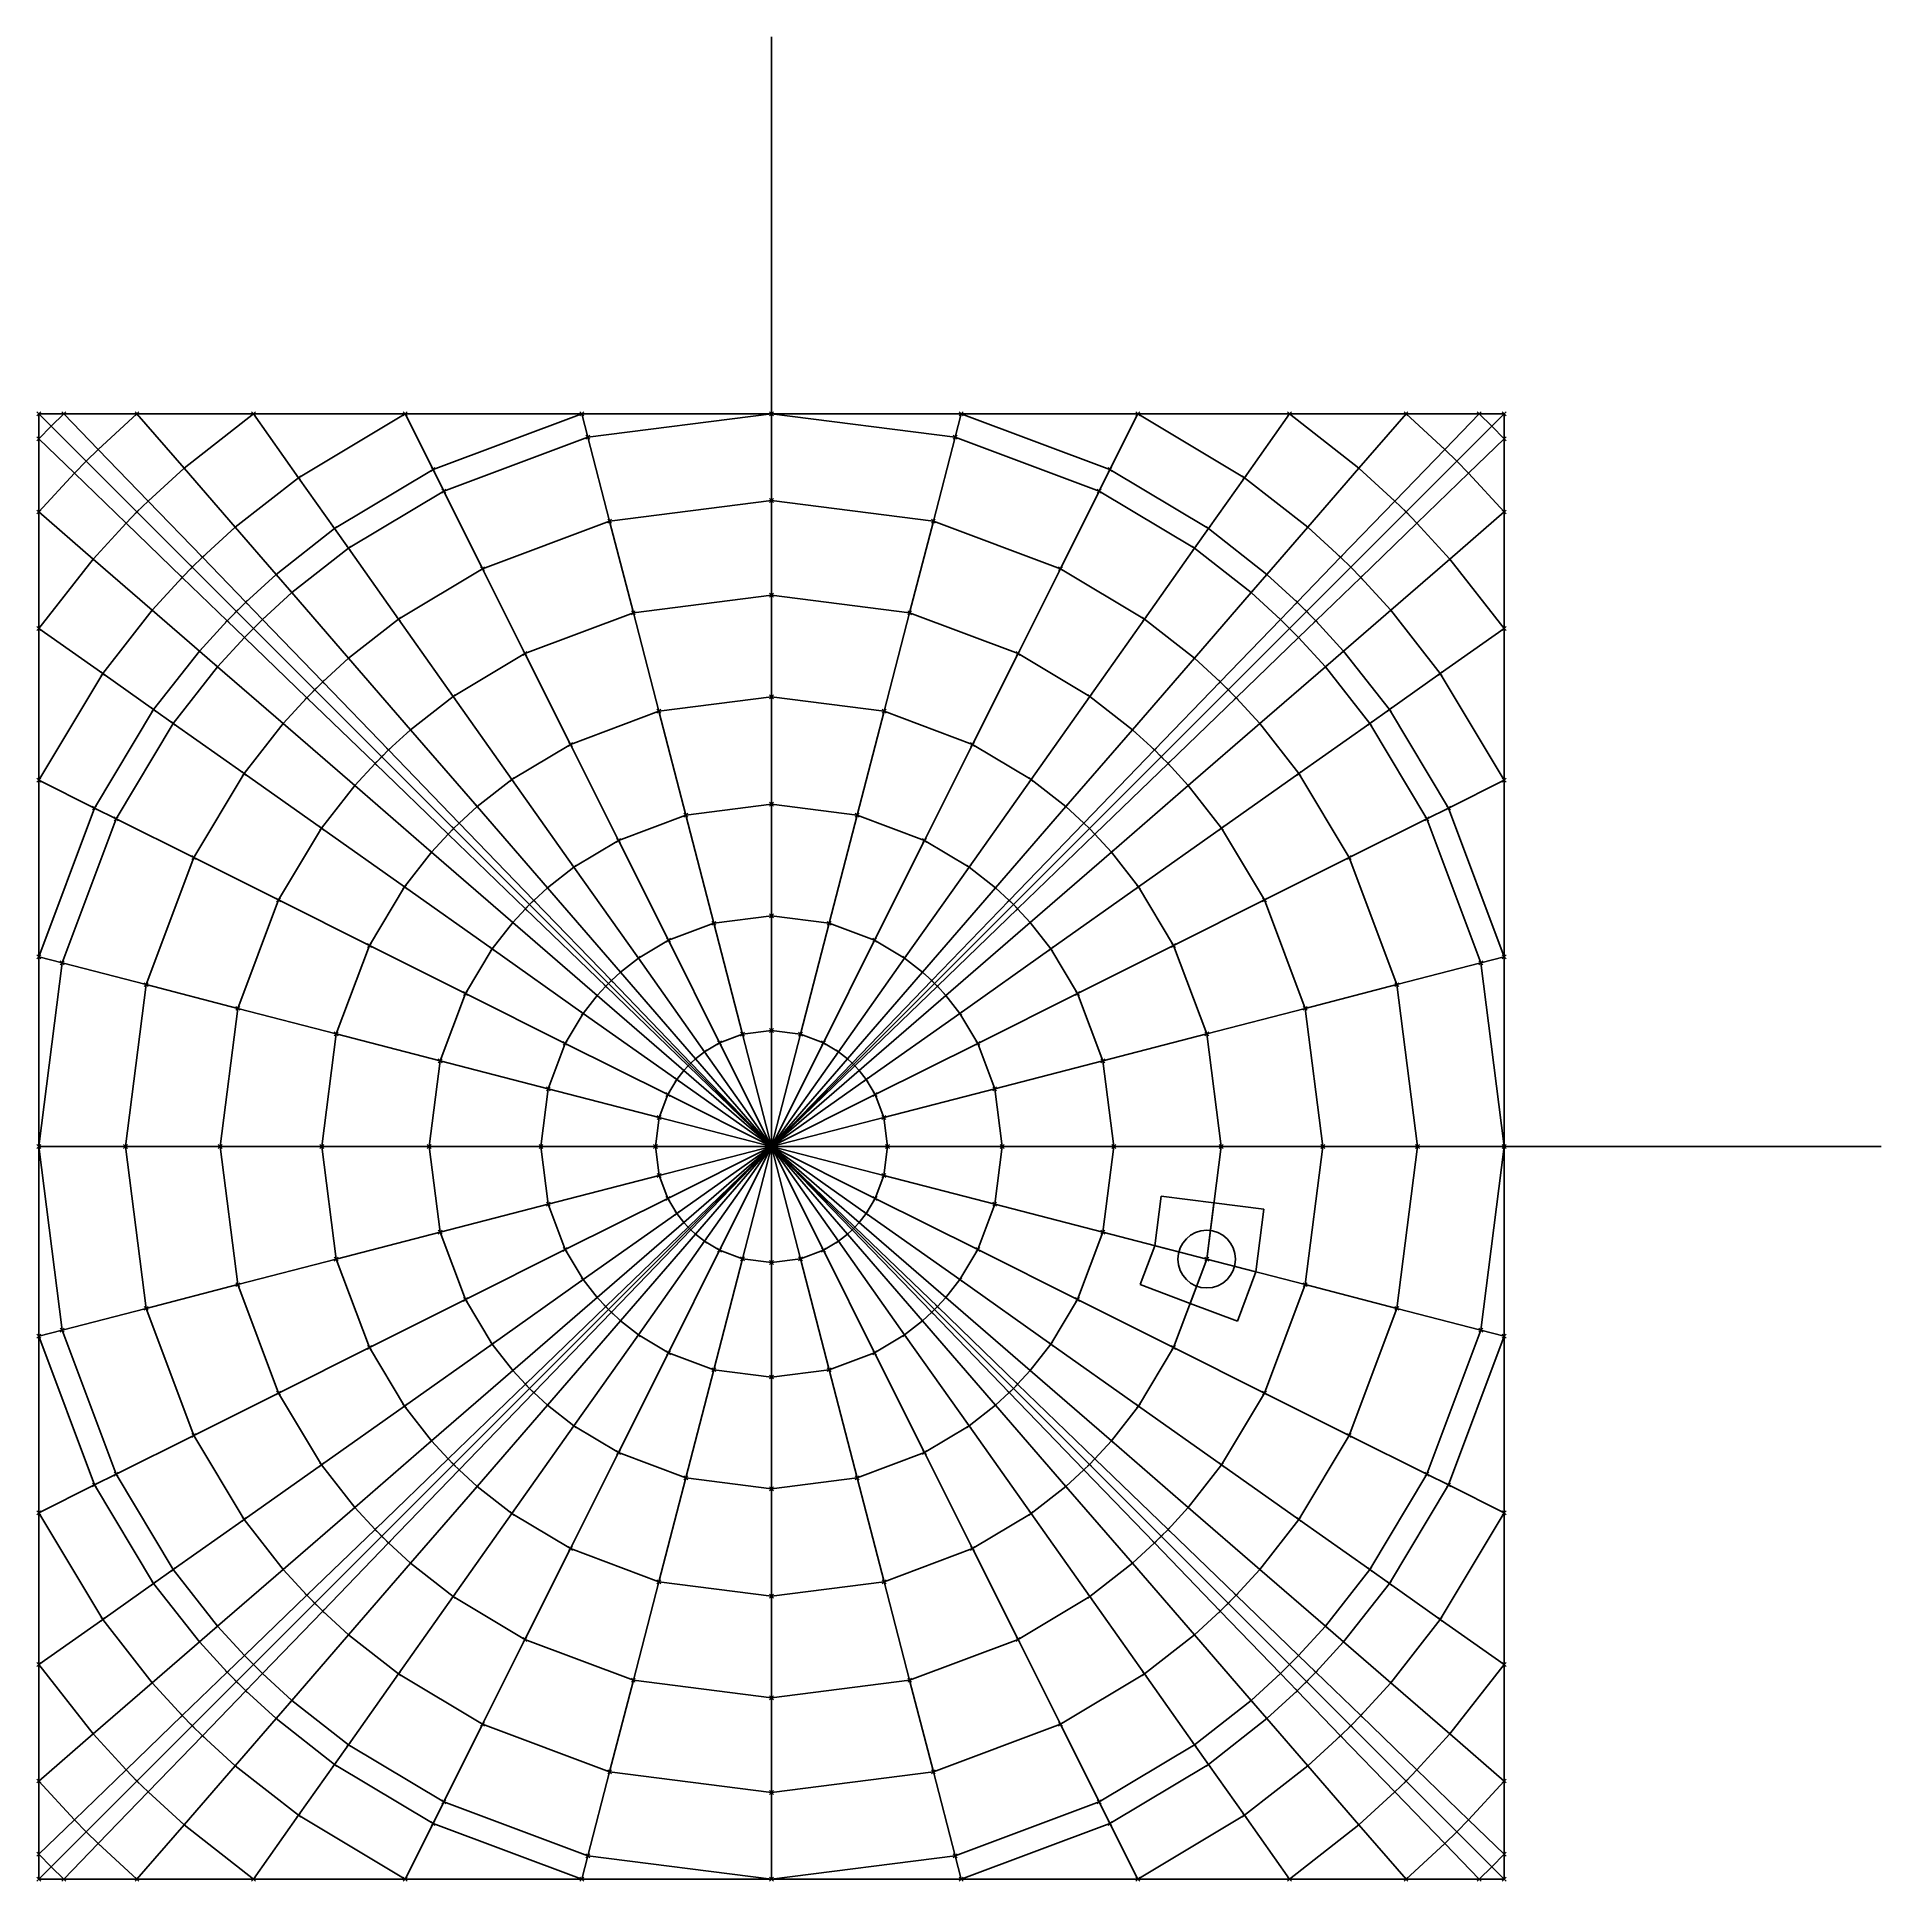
# Model space of a CAD drawing. Extents: x -1.88 to 2.84, y -1.88 to 2.84.
import ezdxf

# ---------------------------------------------------------------- set-up
doc = ezdxf.new("R2010")
doc.units = 0
doc.header["$MEASUREMENT"] = 0
doc.header["$PDMODE"] = 3
doc.header["$PDSIZE"] = 0.005
for name, color, linetype in [('_assi', 5, 'Continuous'), ('ArcoBranches', 6, 'Continuous'), ('ColmoBranches', 7, 'Continuous'), ('ColmoNodes', 7, 'Continuous'), ('ColmoNodesEstradosso', 7, 'Continuous'), ('DiagonaliBranches', 20, 'Continuous'), ('DiagonaliNodes', 7, 'Continuous'), ('DiagonaliNodesEstradosso', 7, 'Continuous'), ('NodiInterni', 1, 'Continuous'), ('NodiInterniEstradosso', 7, 'Continuous'), ('NodiOrdinatiPerMeridianiBranches', 7, 'Continuous'), ('ParalleliBranches', 2, 'Continuous')]:
    doc.layers.add(name, color=color, linetype=linetype)

msp = doc.modelspace()

# ---------------------------------------------------------------- linework, layer by layer
at = {"color": 6}
msp.add_line((1.7232, 1.784, 0.9375), (1.5954, 1.6517, 1.3258), dxfattribs=at)
at = {"color": 4}
for p, q in [((0.9808, -0.2539, 2.446), (0.997, -0.1269, 2.446)), ((0.9808, -0.2539, 2.9808), (0.997, -0.1269, 2.9808)), ((0.997, -0.1269, 2.9808), (1.1322, -0.1441, 2.9341)), ((0.997, -0.1269, 2.446), (1.1322, -0.1441, 2.3891)), ((1.1138, -0.2883, 2.9341), (1.1322, -0.1441, 2.9341)), ((1.1138, -0.2883, 2.3891), (1.1322, -0.1441, 2.3891)), ((1.1322, -0.1441, 2.9341), (1.2602, -0.1604, 2.8762)), ((1.1322, -0.1441, 2.3891), (1.2602, -0.1604, 2.3171)), ((1.2398, -0.3209, 2.3171), (1.2602, -0.1604, 2.3171)), ((1.2398, -0.3209, 2.8762), (1.2602, -0.1604, 2.8762)), ((0.9435, -0.3535, 2.446), (0.9808, -0.2539, 2.446)), ((0.9435, -0.3535, 2.9808), (0.9808, -0.2539, 2.9808)), ((0.9808, -0.2539, 2.9808), (1.1138, -0.2883, 2.9341)), ((0.9808, -0.2539, 2.446), (1.1138, -0.2883, 2.3891)), ((1.0714, -0.4014, 2.9341), (1.1138, -0.2883, 2.9341)), ((1.0714, -0.4014, 2.3891), (1.1138, -0.2883, 2.3891)), ((1.1138, -0.2883, 2.9341), (1.2398, -0.3209, 2.8762)), ((1.1138, -0.2883, 2.3891), (1.2398, -0.3209, 2.3171)), ((1.1926, -0.4468, 2.3171), (1.2398, -0.3209, 2.3171)), ((1.1926, -0.4468, 2.8762), (1.2398, -0.3209, 2.8762)), ((0.9435, -0.3535, 2.9808), (1.0714, -0.4014, 2.9341)), ((0.9435, -0.3535, 2.446), (1.0714, -0.4014, 2.3891)), ((1.0714, -0.4014, 2.9341), (1.1926, -0.4468, 2.8762)), ((1.0714, -0.4014, 2.3891), (1.1926, -0.4468, 2.3171))]:
    msp.add_line(p, q, dxfattribs=at)
at = {"color": 1}
msp.add_line((1.1138, -0.2883, 2.3891), (1.1138, -0.2883, 2.9341), dxfattribs=at)
at = {"color": 5}
msp.add_line((1.1138, -0.2883, 2.9341), (1.3658, -0.3535, 2.8183), dxfattribs=at)
at = {"color": 4, "elevation": 2.5028}
msp.add_lwpolyline([(0.7833, -0.3917), (0.8478, -0.2194), (1.1138, -0.2883), (1.029, -0.5145)], close=True, dxfattribs=at)
at = {"color": 5, "extrusion": (0.302853, -0.113461, 0.946259), "elevation": 3.1465}
for points in [[(0.1208, -0.1337), (0.092, 0.155)], [(0.1208, -0.1337), (-0.1208, -0.1337)]]:
    msp.add_lwpolyline(points, dxfattribs=at)
at = {"color": 4, "elevation": 2.3891}
msp.add_lwpolyline([(1.1138, -0.2883), (1.3658, -0.3535), (1.2618, -0.6309), (1.029, -0.5145)], dxfattribs=at)
msp.add_circle((1.1138, -0.2883, 2.3891), 0.0738)
at = {"layer": '_assi'}
for q in [(0, 2.8397), (2.8397, 0)]:
    msp.add_line((0, 0), q, dxfattribs=at)
at = {"layer": 'ArcoBranches'}
for p, q in [((-1.875, 1.8111, 0.4853), (-1.875, 1.875, 0)), ((-1.875, 1.875, 0), (-1.8111, 1.875, 0.4853)), ((-1.8111, 1.875, 0.4853), (-1.6238, 1.875, 0.9375)), ((-1.6238, 1.875, 0.9375), (-1.3258, 1.875, 1.3258)), ((-1.3258, 1.875, 1.3258), (-0.9375, 1.875, 1.6238)), ((-0.9375, 1.875, 1.6238), (-0.4853, 1.875, 1.8111)), ((-0.4853, 1.875, 1.8111), (0, 1.875, 1.875)), ((0, 1.875, 1.875), (0.4853, 1.875, 1.8111)), ((0.4853, 1.875, 1.8111), (0.9375, 1.875, 1.6238)), ((0.9375, 1.875, 1.6238), (1.3258, 1.875, 1.3258)), ((1.3258, 1.875, 1.3258), (1.6238, 1.875, 0.9375)), ((1.6238, 1.875, 0.9375), (1.8111, 1.875, 0.4853)), ((1.8111, 1.875, 0.4853), (1.875, 1.875, 0)), ((1.875, 1.8111, 0.4853), (1.875, 1.875, 0)), ((-1.875, 1.6238, 0.9375), (-1.875, 1.8111, 0.4853)), ((1.875, 1.6238, 0.9375), (1.875, 1.8111, 0.4853)), ((-1.875, 1.3258, 1.3258), (-1.875, 1.6238, 0.9375)), ((1.875, 1.3258, 1.3258), (1.875, 1.6238, 0.9375)), ((-1.875, 0.9375, 1.6238), (-1.875, 1.3258, 1.3258)), ((1.875, 0.9375, 1.6238), (1.875, 1.3258, 1.3258)), ((-1.875, 0.4853, 1.8111), (-1.875, 0.9375, 1.6238)), ((1.875, 0.4853, 1.8111), (1.875, 0.9375, 1.6238)), ((-1.875, 0, 1.875), (-1.875, 0.4853, 1.8111)), ((1.875, 0, 1.875), (1.875, 0.4853, 1.8111)), ((-1.875, -0.4853, 1.8111), (-1.875, 0, 1.875)), ((1.875, -0.4853, 1.8111), (1.875, 0, 1.875)), ((-1.875, -0.9375, 1.6238), (-1.875, -0.4853, 1.8111)), ((1.875, -0.9375, 1.6238), (1.875, -0.4853, 1.8111)), ((-1.875, -1.3258, 1.3258), (-1.875, -0.9375, 1.6238)), ((1.875, -1.3258, 1.3258), (1.875, -0.9375, 1.6238)), ((-1.875, -1.6238, 0.9375), (-1.875, -1.3258, 1.3258)), ((1.875, -1.6238, 0.9375), (1.875, -1.3258, 1.3258)), ((-1.875, -1.8111, 0.4853), (-1.875, -1.6238, 0.9375)), ((1.875, -1.8111, 0.4853), (1.875, -1.6238, 0.9375)), ((-1.875, -1.875, 0), (-1.875, -1.8111, 0.4853)), ((1.875, -1.875, 0), (1.875, -1.8111, 0.4853)), ((-1.875, -1.875, 0), (-1.8111, -1.875, 0.4853)), ((-1.8111, -1.875, 0.4853), (-1.6238, -1.875, 0.9375)), ((-1.6238, -1.875, 0.9375), (-1.3258, -1.875, 1.3258)), ((-1.3258, -1.875, 1.3258), (-0.9375, -1.875, 1.6238)), ((-0.9375, -1.875, 1.6238), (-0.4853, -1.875, 1.8111)), ((-0.4853, -1.875, 1.8111), (0, -1.875, 1.875)), ((0, -1.875, 1.875), (0.4853, -1.875, 1.8111)), ((0.4853, -1.875, 1.8111), (0.9375, -1.875, 1.6238)), ((0.9375, -1.875, 1.6238), (1.3258, -1.875, 1.3258)), ((1.3258, -1.875, 1.3258), (1.6238, -1.875, 0.9375)), ((1.6238, -1.875, 0.9375), (1.8111, -1.875, 0.4853)), ((1.8111, -1.875, 0.4853), (1.875, -1.875, 0))]:
    msp.add_line(p, q, dxfattribs=at)
at = {"layer": 'ColmoBranches'}
for p, q in [((0.4853, 1.875, 1.8111), (0.4698, 1.8152, 1.875)), ((0.4698, 1.8152, 1.875), (0.4142, 1.6005, 2.0731)), ((0.4142, 1.6005, 2.0731), (0.3535, 1.3658, 2.2452)), ((0.3535, 1.3658, 2.2452), (0.2883, 1.1138, 2.3891)), ((0.2883, 1.1138, 2.3891), (0.2194, 0.8478, 2.5028)), ((0.2194, 0.8478, 2.5028), (0.1478, 0.5712, 2.5852)), ((0.1478, 0.5712, 2.5852), (0.0744, 0.2874, 2.635)), ((0.0744, 0.2874, 2.635), (0, 0, 2.6517)), ((-1.875, 0, 1.875), (-1.6533, 0, 2.0731)), ((-1.6533, 0, 2.0731), (-1.4108, 0, 2.2452)), ((-1.4108, 0, 2.2452), (-1.1505, 0, 2.3891)), ((-1.1505, 0, 2.3891), (-0.8758, 0, 2.5028)), ((-0.8758, 0, 2.5028), (-0.59, 0, 2.5852)), ((-0.59, 0, 2.5852), (-0.2969, 0, 2.635)), ((-0.2969, 0, 2.635), (0, 0, 2.6517)), ((0.2969, 0, 2.635), (0, 0, 2.6517)), ((0.0744, -0.2874, 2.635), (0, 0, 2.6517)), ((0.59, 0, 2.5852), (0.2969, 0, 2.635)), ((0.8758, 0, 2.5028), (0.59, 0, 2.5852)), ((1.1505, 0, 2.3891), (0.8758, 0, 2.5028)), ((1.4108, 0, 2.2452), (1.1505, 0, 2.3891)), ((1.6533, 0, 2.0731), (1.4108, 0, 2.2452)), ((1.875, 0, 1.875), (1.6533, 0, 2.0731)), ((0.1478, -0.5712, 2.5852), (0.0744, -0.2874, 2.635)), ((0.2194, -0.8478, 2.5028), (0.1478, -0.5712, 2.5852)), ((0.2883, -1.1138, 2.3891), (0.2194, -0.8478, 2.5028)), ((0.3535, -1.3658, 2.2452), (0.2883, -1.1138, 2.3891)), ((0.4142, -1.6005, 2.0731), (0.3535, -1.3658, 2.2452)), ((0.4698, -1.8152, 1.875), (0.4142, -1.6005, 2.0731)), ((0.4853, -1.875, 1.8111), (0.4698, -1.8152, 1.875))]:
    msp.add_line(p, q, dxfattribs=at)
at = {"layer": 'ColmoNodes'}
for p in [(0.4853, 1.875, 1.8111), (0.4698, 1.8152, 1.875), (0.4142, 1.6005, 2.0731), (0.3535, 1.3658, 2.2452), (0.2883, 1.1138, 2.3891), (0.2194, 0.8478, 2.5028), (0.1478, 0.5712, 2.5852), (0.0744, 0.2874, 2.635), (-1.875, 0, 1.875), (-1.6533, 0, 2.0731), (-1.4108, 0, 2.2452), (-1.1505, 0, 2.3891), (-0.8758, 0, 2.5028), (-0.59, 0, 2.5852), (-0.2969, 0, 2.635), (0, 0, 2.6517), (0.2969, 0, 2.635), (0.59, 0, 2.5852), (0.8758, 0, 2.5028), (1.1505, 0, 2.3891), (1.4108, 0, 2.2452), (1.6533, 0, 2.0731), (1.875, 0, 1.875), (0.0744, -0.2874, 2.635), (0.1478, -0.5712, 2.5852), (0.2194, -0.8478, 2.5028), (0.2883, -1.1138, 2.3891), (0.3535, -1.3658, 2.2452), (0.4142, -1.6005, 2.0731), (0.4698, -1.8152, 1.875), (0.4853, -1.875, 1.8111)]:
    msp.add_point(p, dxfattribs=at)
at = {"layer": 'ColmoNodesEstradosso'}
for p in [(0, 0, 3.1517), (0.2969, 0, 3.1376), (0.59, 0, 3.0959), (0.8758, 0, 3.0275), (1.1505, 0, 2.9341), (1.4108, 0, 2.8183), (1.6533, 0, 2.6832), (1.875, 0, 2.5332)]:
    msp.add_point(p, dxfattribs=at)
at = {"layer": 'DiagonaliBranches'}
for p, q in [((-1.875, 1.875, 0), (-1.8433, 1.8433, 0.4853)), ((-1.8433, 1.8433, 0.4853), (-1.7539, 1.7539, 0.9375)), ((-1.8111, 1.875, 0.4853), (-1.7232, 1.784, 0.9375)), ((1.8433, 1.8433, 0.4853), (1.7539, 1.7539, 0.9375)), ((1.875, 1.875, 0), (1.8433, 1.8433, 0.4853)), ((-1.7539, 1.7539, 0.9375), (-1.6238, 1.6238, 1.3258)), ((-1.7232, 1.784, 0.9375), (-1.5954, 1.6517, 1.3258)), ((1.7539, 1.7539, 0.9375), (1.6238, 1.6238, 1.3258)), ((-1.6238, 1.6238, 1.3258), (-1.4823, 1.4823, 1.6238)), ((-1.5954, 1.6517, 1.3258), (-1.4564, 1.5078, 1.6238)), ((1.6238, 1.6238, 1.3258), (1.4823, 1.4823, 1.6238)), ((-1.4823, 1.4823, 1.6238), (-1.3695, 1.3695, 1.8111)), ((-1.4564, 1.5078, 1.6238), (-1.3456, 1.393, 1.8111)), ((1.4823, 1.4823, 1.6238), (1.3695, 1.3695, 1.8111)), ((-1.3695, 1.3695, 1.8111), (-1.3258, 1.3258, 1.875)), ((-1.3456, 1.393, 1.8111), (-1.3026, 1.3486, 1.875)), ((1.3695, 1.3695, 1.8111), (1.3258, 1.3258, 1.875)), ((-1.3258, 1.3258, 1.875), (-1.169, 1.169, 2.0731)), ((-1.3026, 1.3486, 1.875), (-1.1486, 1.1891, 2.0731)), ((1.3258, 1.3258, 1.875), (1.169, 1.169, 2.0731)), ((-1.1486, 1.1891, 2.0731), (-0.9801, 1.0147, 2.2452)), ((-1.169, 1.169, 2.0731), (-0.9976, 0.9976, 2.2452)), ((1.169, 1.169, 2.0731), (0.9976, 0.9976, 2.2452)), ((-0.9976, 0.9976, 2.2452), (-0.8135, 0.8135, 2.3891)), ((-0.9801, 1.0147, 2.2452), (-0.7993, 0.8275, 2.3891)), ((0.9976, 0.9976, 2.2452), (0.8135, 0.8135, 2.3891)), ((-0.8135, 0.8135, 2.3891), (-0.6193, 0.6193, 2.5028)), ((-0.7993, 0.8275, 2.3891), (-0.6084, 0.6299, 2.5028)), ((0.8135, 0.8135, 2.3891), (0.6193, 0.6193, 2.5028)), ((-0.6193, 0.6193, 2.5028), (-0.4172, 0.4172, 2.5852)), ((-0.6084, 0.6299, 2.5028), (-0.4099, 0.4244, 2.5852)), ((0.6193, 0.6193, 2.5028), (0.4172, 0.4172, 2.5852)), ((-0.4172, 0.4172, 2.5852), (-0.2099, 0.2099, 2.635)), ((-0.4099, 0.4244, 2.5852), (-0.2063, 0.2135, 2.635)), ((0.4172, 0.4172, 2.5852), (0.2099, 0.2099, 2.635)), ((-0.2099, 0.2099, 2.635), (0, 0, 2.6517)), ((-0.2063, 0.2135, 2.635), (0, 0, 2.6517)), ((0.2099, 0.2099, 2.635), (0, 0, 2.6517)), ((-0.2099, -0.2099, 2.635), (0, 0, 2.6517)), ((-0.2063, -0.2135, 2.635), (0, 0, 2.6517)), ((0.2099, -0.2099, 2.635), (0, 0, 2.6517)), ((-0.4172, -0.4172, 2.5852), (-0.2099, -0.2099, 2.635)), ((-0.4099, -0.4244, 2.5852), (-0.2063, -0.2135, 2.635)), ((0.4172, -0.4172, 2.5852), (0.2099, -0.2099, 2.635)), ((-0.6193, -0.6193, 2.5028), (-0.4172, -0.4172, 2.5852)), ((-0.6084, -0.6299, 2.5028), (-0.4099, -0.4244, 2.5852)), ((0.6193, -0.6193, 2.5028), (0.4172, -0.4172, 2.5852)), ((-0.8135, -0.8135, 2.3891), (-0.6193, -0.6193, 2.5028)), ((-0.7993, -0.8275, 2.3891), (-0.6084, -0.6299, 2.5028)), ((0.8135, -0.8135, 2.3891), (0.6193, -0.6193, 2.5028)), ((-0.9976, -0.9976, 2.2452), (-0.8135, -0.8135, 2.3891)), ((-0.9801, -1.0147, 2.2452), (-0.7993, -0.8275, 2.3891)), ((0.9976, -0.9976, 2.2452), (0.8135, -0.8135, 2.3891)), ((-1.169, -1.169, 2.0731), (-0.9976, -0.9976, 2.2452)), ((-1.1486, -1.1891, 2.0731), (-0.9801, -1.0147, 2.2452)), ((1.169, -1.169, 2.0731), (0.9976, -0.9976, 2.2452)), ((-1.3258, -1.3258, 1.875), (-1.169, -1.169, 2.0731)), ((1.3258, -1.3258, 1.875), (1.169, -1.169, 2.0731)), ((-1.3026, -1.3486, 1.875), (-1.1486, -1.1891, 2.0731)), ((-1.3695, -1.3695, 1.8111), (-1.3258, -1.3258, 1.875)), ((-1.3456, -1.393, 1.8111), (-1.3026, -1.3486, 1.875)), ((1.3695, -1.3695, 1.8111), (1.3258, -1.3258, 1.875)), ((-1.4823, -1.4823, 1.6238), (-1.3695, -1.3695, 1.8111)), ((-1.4564, -1.5078, 1.6238), (-1.3456, -1.393, 1.8111)), ((1.4823, -1.4823, 1.6238), (1.3695, -1.3695, 1.8111)), ((-1.6238, -1.6238, 1.3258), (-1.4823, -1.4823, 1.6238)), ((-1.5954, -1.6517, 1.3258), (-1.4564, -1.5078, 1.6238)), ((1.6238, -1.6238, 1.3258), (1.4823, -1.4823, 1.6238)), ((-1.7539, -1.7539, 0.9375), (-1.6238, -1.6238, 1.3258)), ((-1.7232, -1.784, 0.9375), (-1.5954, -1.6517, 1.3258)), ((1.7539, -1.7539, 0.9375), (1.6238, -1.6238, 1.3258)), ((-1.8433, -1.8433, 0.4853), (-1.7539, -1.7539, 0.9375)), ((-1.8111, -1.875, 0.4853), (-1.7232, -1.784, 0.9375)), ((1.8433, -1.8433, 0.4853), (1.7539, -1.7539, 0.9375)), ((-1.875, -1.875, 0), (-1.8433, -1.8433, 0.4853)), ((1.875, -1.875, 0), (1.8433, -1.8433, 0.4853))]:
    msp.add_line(p, q, dxfattribs=at)
at = {"layer": 'DiagonaliNodes'}
for p in [(-1.875, 1.875, 0), (-1.8433, 1.8433, 0.4853), (-1.8111, 1.875, 0.4853), (1.8433, 1.8433, 0.4853), (1.875, 1.875, 0), (-1.7539, 1.7539, 0.9375), (-1.7232, 1.784, 0.9375), (1.7539, 1.7539, 0.9375), (-1.5954, 1.6517, 1.3258), (-1.6238, 1.6238, 1.3258), (1.6238, 1.6238, 1.3258), (-1.4564, 1.5078, 1.6238), (-1.4823, 1.4823, 1.6238), (1.4823, 1.4823, 1.6238), (-1.3695, 1.3695, 1.8111), (-1.3456, 1.393, 1.8111), (1.3695, 1.3695, 1.8111), (-1.3258, 1.3258, 1.875), (-1.3026, 1.3486, 1.875), (1.3258, 1.3258, 1.875), (-1.1486, 1.1891, 2.0731), (-1.169, 1.169, 2.0731), (1.169, 1.169, 2.0731), (-0.9976, 0.9976, 2.2452), (-0.9801, 1.0147, 2.2452), (0.9976, 0.9976, 2.2452), (-0.8135, 0.8135, 2.3891), (-0.7993, 0.8275, 2.3891), (0.8135, 0.8135, 2.3891), (-0.6193, 0.6193, 2.5028), (-0.6084, 0.6299, 2.5028), (0.6193, 0.6193, 2.5028), (-0.4099, 0.4244, 2.5852), (-0.4172, 0.4172, 2.5852), (0.4172, 0.4172, 2.5852), (-0.2099, 0.2099, 2.635), (-0.2063, 0.2135, 2.635), (0.2099, 0.2099, 2.635), (-0.2099, -0.2099, 2.635), (-0.2063, -0.2135, 2.635), (0.2099, -0.2099, 2.635), (-0.4172, -0.4172, 2.5852), (-0.4099, -0.4244, 2.5852), (0.4172, -0.4172, 2.5852), (-0.6193, -0.6193, 2.5028), (-0.6084, -0.6299, 2.5028), (0.6193, -0.6193, 2.5028), (-0.8135, -0.8135, 2.3891), (-0.7993, -0.8275, 2.3891), (0.8135, -0.8135, 2.3891), (-0.9976, -0.9976, 2.2452), (-0.9801, -1.0147, 2.2452), (0.9976, -0.9976, 2.2452), (-1.169, -1.169, 2.0731), (1.169, -1.169, 2.0731), (-1.1486, -1.1891, 2.0731), (-1.3258, -1.3258, 1.875), (1.3258, -1.3258, 1.875), (-1.3695, -1.3695, 1.8111), (-1.3026, -1.3486, 1.875), (1.3695, -1.3695, 1.8111), (-1.3456, -1.393, 1.8111), (-1.4823, -1.4823, 1.6238), (-1.4564, -1.5078, 1.6238), (1.4823, -1.4823, 1.6238), (-1.6238, -1.6238, 1.3258), (-1.5954, -1.6517, 1.3258), (1.6238, -1.6238, 1.3258), (-1.7539, -1.7539, 0.9375), (-1.7232, -1.784, 0.9375), (1.7539, -1.7539, 0.9375), (-1.8433, -1.8433, 0.4853), (1.8433, -1.8433, 0.4853), (-1.875, -1.875, 0), (-1.8111, -1.875, 0.4853), (1.875, -1.875, 0)]:
    msp.add_point(p, dxfattribs=at)
at = {"layer": 'DiagonaliNodesEstradosso'}
for p in [(1.8433, 1.8433, 1.7712), (1.875, 1.875, 1.7034), (1.7539, 1.7539, 1.9444), (1.6238, 1.6238, 2.1586), (1.4823, 1.4823, 2.3534), (1.3695, 1.3695, 2.4863), (1.3258, 1.3258, 2.5332), (1.169, 1.169, 2.6832), (0.9976, 0.9976, 2.8183), (0.8135, 0.8135, 2.9341), (0.6193, 0.6193, 3.0275), (0.4172, 0.4172, 3.0959), (0.2099, 0.2099, 3.1376), (0.2099, -0.2099, 3.1376), (0.4172, -0.4172, 3.0959), (0.6193, -0.6193, 3.0275), (0.8135, -0.8135, 2.9341), (0.9976, -0.9976, 2.8183), (1.169, -1.169, 2.6832), (1.3258, -1.3258, 2.5332), (1.3695, -1.3695, 2.4863), (1.4823, -1.4823, 2.3534), (1.6238, -1.6238, 2.1586), (1.7539, -1.7539, 1.9444), (1.8433, -1.8433, 1.7712), (1.875, -1.875, 1.7034)]:
    msp.add_point(p, dxfattribs=at)
at = {"layer": 'NodiInterni'}
for p in [(-1.6238, 1.875, 0.9375), (-1.3258, 1.875, 1.3258), (-0.9375, 1.875, 1.6238), (-0.4853, 1.875, 1.8111), (0, 1.875, 1.875), (0.9375, 1.875, 1.6238), (1.3258, 1.875, 1.3258), (1.6238, 1.875, 0.9375), (1.8111, 1.875, 0.4853), (-1.875, 1.8111, 0.4853), (-0.4698, 1.8152, 1.875), (1.875, 1.8111, 0.4853), (1.7232, 1.784, 0.9375), (-1.784, 1.7232, 0.9375), (-1.5033, 1.7359, 1.3258), (-1.2103, 1.7116, 1.6238), (-0.8662, 1.7323, 1.8111), (0.8662, 1.7323, 1.8111), (1.2103, 1.7116, 1.6238), (1.5033, 1.7359, 1.3258), (1.784, 1.7232, 0.9375), (-0.8385, 1.6771, 1.875), (0, 1.6533, 2.0731), (0.8385, 1.6771, 1.875), (1.5954, 1.6517, 1.3258), (-1.875, 1.6238, 0.9375), (-0.4142, 1.6005, 2.0731), (1.875, 1.6238, 0.9375), (-1.6517, 1.5954, 1.3258), (-1.3724, 1.5847, 1.6238), (-1.1182, 1.5814, 1.8111), (1.1182, 1.5814, 1.8111), (1.3724, 1.5847, 1.6238), (1.6517, 1.5954, 1.3258), (-1.0825, 1.5309, 1.875), (1.0825, 1.5309, 1.875), (1.4564, 1.5078, 1.6238), (-1.7359, 1.5033, 1.3258), (-1.2679, 1.4641, 1.8111), (-0.7394, 1.4787, 2.0731), (0.7394, 1.4787, 2.0731), (1.2679, 1.4641, 1.8111), (1.7359, 1.5033, 1.3258), (-1.5078, 1.4564, 1.6238), (-1.2275, 1.4174, 1.875), (1.2275, 1.4174, 1.875), (1.5078, 1.4564, 1.6238), (-1.5847, 1.3724, 1.6238), (-0.3535, 1.3658, 2.2452), (0, 1.4108, 2.2452), (1.3456, 1.393, 1.8111), (1.5847, 1.3724, 1.6238), (-1.875, 1.3258, 1.3258), (-1.393, 1.3456, 1.8111), (-0.9545, 1.3499, 2.0731), (0.9545, 1.3499, 2.0731), (1.3026, 1.3486, 1.875), (1.393, 1.3456, 1.8111), (1.875, 1.3258, 1.3258), (-1.3486, 1.3026, 1.875), (1.3486, 1.3026, 1.875), (-1.4641, 1.2679, 1.8111), (-1.4174, 1.2275, 1.875), (-1.0823, 1.2498, 2.0731), (-0.6309, 1.2618, 2.2452), (0.6309, 1.2618, 2.2452), (1.0823, 1.2498, 2.0731), (1.4174, 1.2275, 1.875), (1.4641, 1.2679, 1.8111), (-1.7116, 1.2103, 1.6238), (1.1486, 1.1891, 2.0731), (1.7116, 1.2103, 1.6238), (-1.1891, 1.1486, 2.0731), (-0.8145, 1.1519, 2.2452), (0, 1.1505, 2.3891), (0.8145, 1.1519, 2.2452), (1.1891, 1.1486, 2.0731), (-1.5814, 1.1182, 1.8111), (-1.5309, 1.0825, 1.875), (-1.2498, 1.0823, 2.0731), (-0.2883, 1.1138, 2.3891), (1.2498, 1.0823, 2.0731), (1.5309, 1.0825, 1.875), (1.5814, 1.1182, 1.8111), (-0.9236, 1.0664, 2.2452), (0.9236, 1.0664, 2.2452), (-0.5145, 1.029, 2.3891), (0.5145, 1.029, 2.3891), (0.9801, 1.0147, 2.2452), (-1.3499, 0.9545, 2.0731), (-1.0147, 0.9801, 2.2452), (-0.6642, 0.9394, 2.3891), (0.6642, 0.9394, 2.3891), (1.0147, 0.9801, 2.2452), (1.3499, 0.9545, 2.0731), (-1.875, 0.9375, 1.6238), (-1.0664, 0.9236, 2.2452), (1.0664, 0.9236, 2.2452), (1.875, 0.9375, 1.6238), (-1.7323, 0.8662, 1.8111), (-0.7532, 0.8697, 2.3891), (-0.2194, 0.8478, 2.5028), (0, 0.8758, 2.5028), (0.7532, 0.8697, 2.3891), (1.7323, 0.8662, 1.8111), (-1.6771, 0.8385, 1.875), (-1.1519, 0.8145, 2.2452), (-0.8275, 0.7993, 2.3891), (0.7993, 0.8275, 2.3891), (0.8275, 0.7993, 2.3891), (1.1519, 0.8145, 2.2452), (1.6771, 0.8385, 1.875), (-0.8697, 0.7532, 2.3891), (-0.3917, 0.7833, 2.5028), (0.3917, 0.7833, 2.5028), (0.8697, 0.7532, 2.3891), (-1.4787, 0.7394, 2.0731), (-0.5056, 0.7151, 2.5028), (0.5056, 0.7151, 2.5028), (1.4787, 0.7394, 2.0731), (-0.9394, 0.6642, 2.3891), (-0.5733, 0.662, 2.5028), (0.5733, 0.662, 2.5028), (0.9394, 0.6642, 2.3891), (-1.2618, 0.6309, 2.2452), (0.6084, 0.6299, 2.5028), (1.2618, 0.6309, 2.2452), (-0.662, 0.5733, 2.5028), (-0.6299, 0.6084, 2.5028), (-0.1478, 0.5712, 2.5852), (0, 0.59, 2.5852), (0.6299, 0.6084, 2.5028), (0.662, 0.5733, 2.5028), (-1.029, 0.5145, 2.3891), (-0.2639, 0.5278, 2.5852), (0.2639, 0.5278, 2.5852), (1.029, 0.5145, 2.3891), (-1.875, 0.4853, 1.8111), (-1.8152, 0.4698, 1.875), (-0.7151, 0.5056, 2.5028), (-0.3407, 0.4818, 2.5852), (0.3407, 0.4818, 2.5852), (0.7151, 0.5056, 2.5028), (1.8152, 0.4698, 1.875), (1.875, 0.4853, 1.8111), (-0.3863, 0.446, 2.5852), (0.3863, 0.446, 2.5852), (0.4099, 0.4244, 2.5852), (-1.6005, 0.4142, 2.0731), (-0.7833, 0.3917, 2.5028), (-0.446, 0.3863, 2.5852), (-0.4244, 0.4099, 2.5852), (0.4244, 0.4099, 2.5852), (0.446, 0.3863, 2.5852), (0.7833, 0.3917, 2.5028), (1.6005, 0.4142, 2.0731), (-1.3658, 0.3535, 2.2452), (-0.4818, 0.3407, 2.5852), (0.4818, 0.3407, 2.5852), (1.3658, 0.3535, 2.2452), (-1.1138, 0.2883, 2.3891), (-0.0744, 0.2874, 2.635), (0, 0.2969, 2.635), (1.1138, 0.2883, 2.3891), (-0.5278, 0.2639, 2.5852), (-0.1714, 0.2424, 2.635), (-0.1328, 0.2655, 2.635), (0.1328, 0.2655, 2.635), (0.1714, 0.2424, 2.635), (0.5278, 0.2639, 2.5852), (-0.8478, 0.2194, 2.5028), (-0.2244, 0.1944, 2.635), (-0.2135, 0.2063, 2.635), (-0.1944, 0.2244, 2.635), (0.1944, 0.2244, 2.635), (0.2063, 0.2135, 2.635), (0.2135, 0.2063, 2.635), (0.2244, 0.1944, 2.635), (0.8478, 0.2194, 2.5028), (-0.5712, 0.1478, 2.5852), (-0.2424, 0.1714, 2.635), (0.2424, 0.1714, 2.635), (0.5712, 0.1478, 2.5852), (-0.2655, 0.1328, 2.635), (0.2655, 0.1328, 2.635), (-0.2874, 0.0744, 2.635), (0.2874, 0.0744, 2.635), (-0.2874, -0.0744, 2.635), (0.2874, -0.0744, 2.635), (-0.2655, -0.1328, 2.635), (0.2655, -0.1328, 2.635), (-0.5712, -0.1478, 2.5852), (-0.2424, -0.1714, 2.635), (0.2424, -0.1714, 2.635), (0.5712, -0.1478, 2.5852), (-0.8478, -0.2194, 2.5028), (-0.2244, -0.1944, 2.635), (-0.2135, -0.2063, 2.635), (-0.1944, -0.2244, 2.635), (0.1944, -0.2244, 2.635), (0.2063, -0.2135, 2.635), (0.2135, -0.2063, 2.635), (0.2244, -0.1944, 2.635), (0.8478, -0.2194, 2.5028), (-0.5278, -0.2639, 2.5852), (-0.1714, -0.2424, 2.635), (-0.1328, -0.2655, 2.635), (-0.0744, -0.2874, 2.635), (0.1328, -0.2655, 2.635), (0.1714, -0.2424, 2.635), (0.5278, -0.2639, 2.5852), (-1.1138, -0.2883, 2.3891), (0, -0.2969, 2.635), (1.1138, -0.2883, 2.3891), (-1.3658, -0.3535, 2.2452), (-0.4818, -0.3407, 2.5852), (0.4818, -0.3407, 2.5852), (1.3658, -0.3535, 2.2452), (-1.6005, -0.4142, 2.0731), (-0.7833, -0.3917, 2.5028), (-0.446, -0.3863, 2.5852), (-0.4244, -0.4099, 2.5852), (0.4099, -0.4244, 2.5852), (0.4244, -0.4099, 2.5852), (0.446, -0.3863, 2.5852), (0.7833, -0.3917, 2.5028), (1.6005, -0.4142, 2.0731), (-1.8152, -0.4698, 1.875), (-0.3863, -0.446, 2.5852), (0.3863, -0.446, 2.5852), (1.8152, -0.4698, 1.875), (-1.875, -0.4853, 1.8111), (-1.029, -0.5145, 2.3891), (-0.7151, -0.5056, 2.5028), (-0.3407, -0.4818, 2.5852), (0.3407, -0.4818, 2.5852), (0.7151, -0.5056, 2.5028), (1.029, -0.5145, 2.3891), (1.875, -0.4853, 1.8111), (-0.2639, -0.5278, 2.5852), (-0.1478, -0.5712, 2.5852), (0.2639, -0.5278, 2.5852), (-0.662, -0.5733, 2.5028), (-0.6299, -0.6084, 2.5028), (0, -0.59, 2.5852), (0.6299, -0.6084, 2.5028), (0.662, -0.5733, 2.5028), (-1.2618, -0.6309, 2.2452), (-0.9394, -0.6642, 2.3891), (-0.5733, -0.662, 2.5028), (0.5733, -0.662, 2.5028), (0.6084, -0.6299, 2.5028), (0.9394, -0.6642, 2.3891), (1.2618, -0.6309, 2.2452), (-1.4787, -0.7394, 2.0731), (-0.8697, -0.7532, 2.3891), (-0.5056, -0.7151, 2.5028), (0.5056, -0.7151, 2.5028), (0.8697, -0.7532, 2.3891), (1.4787, -0.7394, 2.0731), (-0.8275, -0.7993, 2.3891), (-0.3917, -0.7833, 2.5028), (0.3917, -0.7833, 2.5028), (0.8275, -0.7993, 2.3891), (-1.6771, -0.8385, 1.875), (-1.1519, -0.8145, 2.2452), (-0.2194, -0.8478, 2.5028), (0.7993, -0.8275, 2.3891), (1.1519, -0.8145, 2.2452), (1.6771, -0.8385, 1.875), (-1.7323, -0.8662, 1.8111), (-0.7532, -0.8697, 2.3891), (0, -0.8758, 2.5028), (0.7532, -0.8697, 2.3891), (1.7323, -0.8662, 1.8111), (-1.875, -0.9375, 1.6238), (-1.0664, -0.9236, 2.2452), (-0.6642, -0.9394, 2.3891), (0.6642, -0.9394, 2.3891), (1.0664, -0.9236, 2.2452), (1.875, -0.9375, 1.6238), (-1.3499, -0.9545, 2.0731), (-1.0147, -0.9801, 2.2452), (1.0147, -0.9801, 2.2452), (1.3499, -0.9545, 2.0731), (-0.5145, -1.029, 2.3891), (0.5145, -1.029, 2.3891), (0.9801, -1.0147, 2.2452), (-1.5309, -1.0825, 1.875), (-1.2498, -1.0823, 2.0731), (-0.9236, -1.0664, 2.2452), (0.9236, -1.0664, 2.2452), (1.2498, -1.0823, 2.0731), (1.5309, -1.0825, 1.875), (-1.5814, -1.1182, 1.8111), (-0.2883, -1.1138, 2.3891), (1.5814, -1.1182, 1.8111), (-1.1891, -1.1486, 2.0731), (-0.8145, -1.1519, 2.2452), (0, -1.1505, 2.3891), (0.8145, -1.1519, 2.2452), (1.1891, -1.1486, 2.0731), (-1.7116, -1.2103, 1.6238), (-1.4174, -1.2275, 1.875), (1.1486, -1.1891, 2.0731), (1.4174, -1.2275, 1.875), (1.7116, -1.2103, 1.6238), (-1.4641, -1.2679, 1.8111), (-1.0823, -1.2498, 2.0731), (-0.6309, -1.2618, 2.2452), (0.6309, -1.2618, 2.2452), (1.0823, -1.2498, 2.0731), (1.4641, -1.2679, 1.8111), (-1.875, -1.3258, 1.3258), (-1.3486, -1.3026, 1.875), (1.3486, -1.3026, 1.875), (1.875, -1.3258, 1.3258), (-1.5847, -1.3724, 1.6238), (-1.393, -1.3456, 1.8111), (-0.9545, -1.3499, 2.0731), (-0.3535, -1.3658, 2.2452), (0.9545, -1.3499, 2.0731), (1.3026, -1.3486, 1.875), (1.393, -1.3456, 1.8111), (1.5847, -1.3724, 1.6238), (-1.2275, -1.4174, 1.875), (0, -1.4108, 2.2452), (1.2275, -1.4174, 1.875), (1.3456, -1.393, 1.8111), (-1.5078, -1.4564, 1.6238), (-1.2679, -1.4641, 1.8111), (1.2679, -1.4641, 1.8111), (1.5078, -1.4564, 1.6238), (-1.7359, -1.5033, 1.3258), (-0.7394, -1.4787, 2.0731), (0.7394, -1.4787, 2.0731), (1.4564, -1.5078, 1.6238), (1.7359, -1.5033, 1.3258), (-1.0825, -1.5309, 1.875), (1.0825, -1.5309, 1.875), (-1.6517, -1.5954, 1.3258), (-1.3724, -1.5847, 1.6238), (-1.1182, -1.5814, 1.8111), (-0.4142, -1.6005, 2.0731), (1.1182, -1.5814, 1.8111), (1.3724, -1.5847, 1.6238), (1.6517, -1.5954, 1.3258), (-1.875, -1.6238, 0.9375), (0, -1.6533, 2.0731), (1.5954, -1.6517, 1.3258), (1.875, -1.6238, 0.9375), (-0.8385, -1.6771, 1.875), (0.8385, -1.6771, 1.875), (-1.784, -1.7232, 0.9375), (-1.5033, -1.7359, 1.3258), (-1.2103, -1.7116, 1.6238), (-0.8662, -1.7323, 1.8111), (0.8662, -1.7323, 1.8111), (1.2103, -1.7116, 1.6238), (1.5033, -1.7359, 1.3258), (1.784, -1.7232, 0.9375), (1.7232, -1.784, 0.9375), (-1.875, -1.8111, 0.4853), (-0.4698, -1.8152, 1.875), (1.875, -1.8111, 0.4853), (-1.6238, -1.875, 0.9375), (-1.3258, -1.875, 1.3258), (-0.9375, -1.875, 1.6238), (-0.4853, -1.875, 1.8111), (0, -1.875, 1.875), (0.9375, -1.875, 1.6238), (1.3258, -1.875, 1.3258), (1.6238, -1.875, 0.9375), (1.8111, -1.875, 0.4853)]:
    msp.add_point(p, dxfattribs=at)
at = {"layer": 'NodiInterniEstradosso'}
for p in [(1.875, 1.8111, 1.7712), (1.784, 1.7232, 1.9444), (1.875, 1.6238, 1.9444), (1.6517, 1.5954, 2.1586), (1.7359, 1.5033, 2.1586), (1.5078, 1.4564, 2.3534), (1.5847, 1.3724, 2.3534), (1.393, 1.3456, 2.4863), (1.875, 1.3258, 2.1586), (1.3486, 1.3026, 2.5332), (1.4174, 1.2275, 2.5332), (1.4641, 1.2679, 2.4863), (1.7116, 1.2103, 2.3534), (1.1891, 1.1486, 2.6832), (1.2498, 1.0823, 2.6832), (1.5309, 1.0825, 2.5332), (1.5814, 1.1182, 2.4863), (1.0147, 0.9801, 2.8183), (1.3499, 0.9545, 2.6832), (1.0664, 0.9236, 2.8183), (1.875, 0.9375, 2.3534), (1.7323, 0.8662, 2.4863), (0.8275, 0.7993, 2.9341), (1.1519, 0.8145, 2.8183), (1.6771, 0.8385, 2.5332), (0.8697, 0.7532, 2.9341), (1.4787, 0.7394, 2.6832), (0.9394, 0.6642, 2.9341), (1.2618, 0.6309, 2.8183), (0.6299, 0.6084, 3.0275), (0.662, 0.5733, 3.0275), (1.029, 0.5145, 2.9341), (0.7151, 0.5056, 3.0275), (1.8152, 0.4698, 2.5332), (1.875, 0.4853, 2.4863), (0.4244, 0.4099, 3.0959), (0.446, 0.3863, 3.0959), (0.7833, 0.3917, 3.0275), (1.6005, 0.4142, 2.6832), (0.4818, 0.3407, 3.0959), (1.3658, 0.3535, 2.8183), (1.1138, 0.2883, 2.9341), (0.5278, 0.2639, 3.0959), (0.2135, 0.2063, 3.1376), (0.2244, 0.1944, 3.1376), (0.8478, 0.2194, 3.0275), (0.2424, 0.1714, 3.1376), (0.5712, 0.1478, 3.0959), (0.2655, 0.1328, 3.1376), (0.2874, 0.0744, 3.1376), (0.2874, -0.0744, 3.1376), (0.2655, -0.1328, 3.1376), (0.2424, -0.1714, 3.1376), (0.5712, -0.1478, 3.0959), (0.2135, -0.2063, 3.1376), (0.2244, -0.1944, 3.1376), (0.8478, -0.2194, 3.0275), (0.5278, -0.2639, 3.0959), (1.1138, -0.2883, 2.9341), (0.4818, -0.3407, 3.0959), (1.3658, -0.3535, 2.8183), (0.4244, -0.4099, 3.0959), (0.446, -0.3863, 3.0959), (0.7833, -0.3917, 3.0275), (1.6005, -0.4142, 2.6832), (1.8152, -0.4698, 2.5332), (0.7151, -0.5056, 3.0275), (1.029, -0.5145, 2.9341), (1.875, -0.4853, 2.4863), (0.6299, -0.6084, 3.0275), (0.662, -0.5733, 3.0275), (0.9394, -0.6642, 2.9341), (1.2618, -0.6309, 2.8183), (0.8697, -0.7532, 2.9341), (1.4787, -0.7394, 2.6832), (0.8275, -0.7993, 2.9341), (1.1519, -0.8145, 2.8183), (1.6771, -0.8385, 2.5332), (1.7323, -0.8662, 2.4863), (1.0664, -0.9236, 2.8183), (1.875, -0.9375, 2.3534), (1.0147, -0.9801, 2.8183), (1.3499, -0.9545, 2.6832), (1.2498, -1.0823, 2.6832), (1.5309, -1.0825, 2.5332), (1.5814, -1.1182, 2.4863), (1.1891, -1.1486, 2.6832), (1.4174, -1.2275, 2.5332), (1.7116, -1.2103, 2.3534), (1.4641, -1.2679, 2.4863), (1.3486, -1.3026, 2.5332), (1.875, -1.3258, 2.1586), (1.393, -1.3456, 2.4863), (1.5847, -1.3724, 2.3534), (1.5078, -1.4564, 2.3534), (1.7359, -1.5033, 2.1586), (1.6517, -1.5954, 2.1586), (1.875, -1.6238, 1.9444), (1.784, -1.7232, 1.9444), (1.875, -1.8111, 1.7712)]:
    msp.add_point(p, dxfattribs=at)
at = {"layer": 'NodiOrdinatiPerMeridianiBranches'}
for p, q in [((-1.6238, 1.875, 0.9375), (-1.5033, 1.7359, 1.3258)), ((-1.3258, 1.875, 1.3258), (-1.2103, 1.7116, 1.6238)), ((-0.9375, 1.875, 1.6238), (-0.8662, 1.7323, 1.8111)), ((-0.4853, 1.875, 1.8111), (-0.4698, 1.8152, 1.875)), ((0, 1.875, 1.875), (0, 1.6533, 2.0731)), ((0.9375, 1.875, 1.6238), (0.8662, 1.7323, 1.8111)), ((1.3258, 1.875, 1.3258), (1.2103, 1.7116, 1.6238)), ((1.6238, 1.875, 0.9375), (1.5033, 1.7359, 1.3258)), ((1.8111, 1.875, 0.4853), (1.7232, 1.784, 0.9375)), ((-1.875, 1.8111, 0.4853), (-1.784, 1.7232, 0.9375)), ((-0.4698, 1.8152, 1.875), (-0.4142, 1.6005, 2.0731)), ((1.875, 1.8111, 0.4853), (1.784, 1.7232, 0.9375)), ((-1.784, 1.7232, 0.9375), (-1.6517, 1.5954, 1.3258)), ((-1.5033, 1.7359, 1.3258), (-1.3724, 1.5847, 1.6238)), ((-1.2103, 1.7116, 1.6238), (-1.1182, 1.5814, 1.8111)), ((-0.8662, 1.7323, 1.8111), (-0.8385, 1.6771, 1.875)), ((0.8662, 1.7323, 1.8111), (0.8385, 1.6771, 1.875)), ((1.2103, 1.7116, 1.6238), (1.1182, 1.5814, 1.8111)), ((1.5033, 1.7359, 1.3258), (1.3724, 1.5847, 1.6238)), ((1.784, 1.7232, 0.9375), (1.6517, 1.5954, 1.3258)), ((-0.8385, 1.6771, 1.875), (-0.7394, 1.4787, 2.0731)), ((0, 1.6533, 2.0731), (0, 1.4108, 2.2452)), ((0.8385, 1.6771, 1.875), (0.7394, 1.4787, 2.0731)), ((-1.875, 1.6238, 0.9375), (-1.7359, 1.5033, 1.3258)), ((1.5954, 1.6517, 1.3258), (1.4564, 1.5078, 1.6238)), ((1.875, 1.6238, 0.9375), (1.7359, 1.5033, 1.3258)), ((-1.6517, 1.5954, 1.3258), (-1.5078, 1.4564, 1.6238)), ((-1.3724, 1.5847, 1.6238), (-1.2679, 1.4641, 1.8111)), ((-1.1182, 1.5814, 1.8111), (-1.0825, 1.5309, 1.875)), ((-0.4142, 1.6005, 2.0731), (-0.3535, 1.3658, 2.2452)), ((1.1182, 1.5814, 1.8111), (1.0825, 1.5309, 1.875)), ((1.3724, 1.5847, 1.6238), (1.2679, 1.4641, 1.8111)), ((1.6517, 1.5954, 1.3258), (1.5078, 1.4564, 1.6238)), ((-1.0825, 1.5309, 1.875), (-0.9545, 1.3499, 2.0731)), ((1.0825, 1.5309, 1.875), (0.9545, 1.3499, 2.0731)), ((-1.7359, 1.5033, 1.3258), (-1.5847, 1.3724, 1.6238)), ((-1.2679, 1.4641, 1.8111), (-1.2275, 1.4174, 1.875)), ((-0.7394, 1.4787, 2.0731), (-0.6309, 1.2618, 2.2452)), ((0.7394, 1.4787, 2.0731), (0.6309, 1.2618, 2.2452)), ((1.2679, 1.4641, 1.8111), (1.2275, 1.4174, 1.875)), ((1.4564, 1.5078, 1.6238), (1.3456, 1.393, 1.8111)), ((1.7359, 1.5033, 1.3258), (1.5847, 1.3724, 1.6238)), ((-1.5078, 1.4564, 1.6238), (-1.393, 1.3456, 1.8111)), ((-1.2275, 1.4174, 1.875), (-1.0823, 1.2498, 2.0731)), ((1.2275, 1.4174, 1.875), (1.0823, 1.2498, 2.0731)), ((1.5078, 1.4564, 1.6238), (1.393, 1.3456, 1.8111)), ((-1.5847, 1.3724, 1.6238), (-1.4641, 1.2679, 1.8111)), ((0, 1.4108, 2.2452), (0, 1.1505, 2.3891)), ((1.3456, 1.393, 1.8111), (1.3026, 1.3486, 1.875)), ((1.5847, 1.3724, 1.6238), (1.4641, 1.2679, 1.8111)), ((-1.875, 1.3258, 1.3258), (-1.7116, 1.2103, 1.6238)), ((-1.393, 1.3456, 1.8111), (-1.3486, 1.3026, 1.875)), ((-0.9545, 1.3499, 2.0731), (-0.8145, 1.1519, 2.2452)), ((-0.3535, 1.3658, 2.2452), (-0.2883, 1.1138, 2.3891)), ((0.9545, 1.3499, 2.0731), (0.8145, 1.1519, 2.2452)), ((1.3026, 1.3486, 1.875), (1.1486, 1.1891, 2.0731)), ((1.393, 1.3456, 1.8111), (1.3486, 1.3026, 1.875)), ((1.875, 1.3258, 1.3258), (1.7116, 1.2103, 1.6238)), ((-1.3486, 1.3026, 1.875), (-1.1891, 1.1486, 2.0731)), ((1.3486, 1.3026, 1.875), (1.1891, 1.1486, 2.0731)), ((-1.4641, 1.2679, 1.8111), (-1.4174, 1.2275, 1.875)), ((-1.4174, 1.2275, 1.875), (-1.2498, 1.0823, 2.0731)), ((-1.0823, 1.2498, 2.0731), (-0.9236, 1.0664, 2.2452)), ((-0.6309, 1.2618, 2.2452), (-0.5145, 1.029, 2.3891)), ((0.6309, 1.2618, 2.2452), (0.5145, 1.029, 2.3891)), ((1.0823, 1.2498, 2.0731), (0.9236, 1.0664, 2.2452)), ((1.4174, 1.2275, 1.875), (1.2498, 1.0823, 2.0731)), ((1.4641, 1.2679, 1.8111), (1.4174, 1.2275, 1.875)), ((-1.7116, 1.2103, 1.6238), (-1.5814, 1.1182, 1.8111)), ((1.1486, 1.1891, 2.0731), (0.9801, 1.0147, 2.2452)), ((1.7116, 1.2103, 1.6238), (1.5814, 1.1182, 1.8111)), ((-1.1891, 1.1486, 2.0731), (-1.0147, 0.9801, 2.2452)), ((-0.8145, 1.1519, 2.2452), (-0.6642, 0.9394, 2.3891)), ((0, 1.1505, 2.3891), (0, 0.8758, 2.5028)), ((0.8145, 1.1519, 2.2452), (0.6642, 0.9394, 2.3891)), ((1.1891, 1.1486, 2.0731), (1.0147, 0.9801, 2.2452)), ((-1.5814, 1.1182, 1.8111), (-1.5309, 1.0825, 1.875)), ((-0.2883, 1.1138, 2.3891), (-0.2194, 0.8478, 2.5028)), ((1.5814, 1.1182, 1.8111), (1.5309, 1.0825, 1.875)), ((-1.5309, 1.0825, 1.875), (-1.3499, 0.9545, 2.0731)), ((-1.2498, 1.0823, 2.0731), (-1.0664, 0.9236, 2.2452)), ((-0.9236, 1.0664, 2.2452), (-0.7532, 0.8697, 2.3891)), ((0.9236, 1.0664, 2.2452), (0.7532, 0.8697, 2.3891)), ((1.2498, 1.0823, 2.0731), (1.0664, 0.9236, 2.2452)), ((1.5309, 1.0825, 1.875), (1.3499, 0.9545, 2.0731)), ((-0.5145, 1.029, 2.3891), (-0.3917, 0.7833, 2.5028)), ((0.5145, 1.029, 2.3891), (0.3917, 0.7833, 2.5028)), ((0.9801, 1.0147, 2.2452), (0.7993, 0.8275, 2.3891)), ((-1.3499, 0.9545, 2.0731), (-1.1519, 0.8145, 2.2452)), ((-1.0147, 0.9801, 2.2452), (-0.8275, 0.7993, 2.3891)), ((1.0147, 0.9801, 2.2452), (0.8275, 0.7993, 2.3891)), ((1.3499, 0.9545, 2.0731), (1.1519, 0.8145, 2.2452)), ((-1.875, 0.9375, 1.6238), (-1.7323, 0.8662, 1.8111)), ((-1.0664, 0.9236, 2.2452), (-0.8697, 0.7532, 2.3891)), ((-0.6642, 0.9394, 2.3891), (-0.5056, 0.7151, 2.5028)), ((0.6642, 0.9394, 2.3891), (0.5056, 0.7151, 2.5028)), ((1.0664, 0.9236, 2.2452), (0.8697, 0.7532, 2.3891)), ((1.875, 0.9375, 1.6238), (1.7323, 0.8662, 1.8111)), ((-1.7323, 0.8662, 1.8111), (-1.6771, 0.8385, 1.875)), ((-0.7532, 0.8697, 2.3891), (-0.5733, 0.662, 2.5028)), ((0, 0.8758, 2.5028), (0, 0.59, 2.5852)), ((0.7532, 0.8697, 2.3891), (0.5733, 0.662, 2.5028)), ((1.7323, 0.8662, 1.8111), (1.6771, 0.8385, 1.875)), ((-1.6771, 0.8385, 1.875), (-1.4787, 0.7394, 2.0731)), ((-1.1519, 0.8145, 2.2452), (-0.9394, 0.6642, 2.3891)), ((-0.2194, 0.8478, 2.5028), (-0.1478, 0.5712, 2.5852)), ((0.7993, 0.8275, 2.3891), (0.6084, 0.6299, 2.5028)), ((1.1519, 0.8145, 2.2452), (0.9394, 0.6642, 2.3891)), ((1.6771, 0.8385, 1.875), (1.4787, 0.7394, 2.0731)), ((-0.8275, 0.7993, 2.3891), (-0.6299, 0.6084, 2.5028)), ((-0.3917, 0.7833, 2.5028), (-0.2639, 0.5278, 2.5852)), ((0.3917, 0.7833, 2.5028), (0.2639, 0.5278, 2.5852)), ((0.8275, 0.7993, 2.3891), (0.6299, 0.6084, 2.5028)), ((-1.4787, 0.7394, 2.0731), (-1.2618, 0.6309, 2.2452)), ((-0.8697, 0.7532, 2.3891), (-0.662, 0.5733, 2.5028)), ((-0.5056, 0.7151, 2.5028), (-0.3407, 0.4818, 2.5852)), ((0.5056, 0.7151, 2.5028), (0.3407, 0.4818, 2.5852)), ((0.8697, 0.7532, 2.3891), (0.662, 0.5733, 2.5028)), ((1.4787, 0.7394, 2.0731), (1.2618, 0.6309, 2.2452)), ((-0.9394, 0.6642, 2.3891), (-0.7151, 0.5056, 2.5028)), ((-0.5733, 0.662, 2.5028), (-0.3863, 0.446, 2.5852)), ((0.5733, 0.662, 2.5028), (0.3863, 0.446, 2.5852)), ((0.9394, 0.6642, 2.3891), (0.7151, 0.5056, 2.5028)), ((-1.2618, 0.6309, 2.2452), (-1.029, 0.5145, 2.3891)), ((0.6084, 0.6299, 2.5028), (0.4099, 0.4244, 2.5852)), ((1.2618, 0.6309, 2.2452), (1.029, 0.5145, 2.3891)), ((-0.662, 0.5733, 2.5028), (-0.446, 0.3863, 2.5852)), ((-0.6299, 0.6084, 2.5028), (-0.4244, 0.4099, 2.5852)), ((-0.1478, 0.5712, 2.5852), (-0.0744, 0.2874, 2.635)), ((0, 0.59, 2.5852), (0, 0.2969, 2.635)), ((0.6299, 0.6084, 2.5028), (0.4244, 0.4099, 2.5852)), ((0.662, 0.5733, 2.5028), (0.446, 0.3863, 2.5852)), ((-0.2639, 0.5278, 2.5852), (-0.1328, 0.2655, 2.635)), ((0.2639, 0.5278, 2.5852), (0.1328, 0.2655, 2.635)), ((-1.875, 0.4853, 1.8111), (-1.8152, 0.4698, 1.875)), ((-1.029, 0.5145, 2.3891), (-0.7833, 0.3917, 2.5028)), ((-0.7151, 0.5056, 2.5028), (-0.4818, 0.3407, 2.5852)), ((-0.3407, 0.4818, 2.5852), (-0.1714, 0.2424, 2.635)), ((0.3407, 0.4818, 2.5852), (0.1714, 0.2424, 2.635)), ((0.7151, 0.5056, 2.5028), (0.4818, 0.3407, 2.5852)), ((1.029, 0.5145, 2.3891), (0.7833, 0.3917, 2.5028)), ((1.875, 0.4853, 1.8111), (1.8152, 0.4698, 1.875)), ((-1.8152, 0.4698, 1.875), (-1.6005, 0.4142, 2.0731)), ((-0.3863, 0.446, 2.5852), (-0.1944, 0.2244, 2.635)), ((0.3863, 0.446, 2.5852), (0.1944, 0.2244, 2.635)), ((1.8152, 0.4698, 1.875), (1.6005, 0.4142, 2.0731)), ((-1.6005, 0.4142, 2.0731), (-1.3658, 0.3535, 2.2452)), ((-0.7833, 0.3917, 2.5028), (-0.5278, 0.2639, 2.5852)), ((-0.446, 0.3863, 2.5852), (-0.2244, 0.1944, 2.635)), ((-0.4244, 0.4099, 2.5852), (-0.2135, 0.2063, 2.635)), ((0.4099, 0.4244, 2.5852), (0.2063, 0.2135, 2.635)), ((0.4244, 0.4099, 2.5852), (0.2135, 0.2063, 2.635)), ((0.446, 0.3863, 2.5852), (0.2244, 0.1944, 2.635)), ((0.7833, 0.3917, 2.5028), (0.5278, 0.2639, 2.5852)), ((1.6005, 0.4142, 2.0731), (1.3658, 0.3535, 2.2452)), ((-1.3658, 0.3535, 2.2452), (-1.1138, 0.2883, 2.3891)), ((-0.4818, 0.3407, 2.5852), (-0.2424, 0.1714, 2.635)), ((0.4818, 0.3407, 2.5852), (0.2424, 0.1714, 2.635)), ((1.3658, 0.3535, 2.2452), (1.1138, 0.2883, 2.3891)), ((-1.1138, 0.2883, 2.3891), (-0.8478, 0.2194, 2.5028)), ((-0.0744, 0.2874, 2.635), (0, 0, 2.6517)), ((0, 0.2969, 2.635), (0, 0, 2.6517)), ((1.1138, 0.2883, 2.3891), (0.8478, 0.2194, 2.5028)), ((-0.5278, 0.2639, 2.5852), (-0.2655, 0.1328, 2.635)), ((-0.1714, 0.2424, 2.635), (0, 0, 2.6517)), ((-0.1328, 0.2655, 2.635), (0, 0, 2.6517)), ((0.1328, 0.2655, 2.635), (0, 0, 2.6517)), ((0.1714, 0.2424, 2.635), (0, 0, 2.6517)), ((0.5278, 0.2639, 2.5852), (0.2655, 0.1328, 2.635)), ((-0.8478, 0.2194, 2.5028), (-0.5712, 0.1478, 2.5852)), ((-0.2244, 0.1944, 2.635), (0, 0, 2.6517)), ((-0.2135, 0.2063, 2.635), (0, 0, 2.6517)), ((-0.1944, 0.2244, 2.635), (0, 0, 2.6517)), ((0.1944, 0.2244, 2.635), (0, 0, 2.6517)), ((0.2063, 0.2135, 2.635), (0, 0, 2.6517)), ((0.2135, 0.2063, 2.635), (0, 0, 2.6517)), ((0.2244, 0.1944, 2.635), (0, 0, 2.6517)), ((0.8478, 0.2194, 2.5028), (0.5712, 0.1478, 2.5852)), ((-0.5712, 0.1478, 2.5852), (-0.2874, 0.0744, 2.635)), ((-0.2424, 0.1714, 2.635), (0, 0, 2.6517)), ((0.2424, 0.1714, 2.635), (0, 0, 2.6517)), ((0.5712, 0.1478, 2.5852), (0.2874, 0.0744, 2.635)), ((-0.2655, 0.1328, 2.635), (0, 0, 2.6517)), ((0.2655, 0.1328, 2.635), (0, 0, 2.6517)), ((-0.2874, 0.0744, 2.635), (0, 0, 2.6517)), ((0.2874, 0.0744, 2.635), (0, 0, 2.6517)), ((-0.2874, -0.0744, 2.635), (0, 0, 2.6517)), ((-0.2655, -0.1328, 2.635), (0, 0, 2.6517)), ((-0.2424, -0.1714, 2.635), (0, 0, 2.6517)), ((-0.2244, -0.1944, 2.635), (0, 0, 2.6517)), ((-0.2135, -0.2063, 2.635), (0, 0, 2.6517)), ((-0.1944, -0.2244, 2.635), (0, 0, 2.6517)), ((-0.1714, -0.2424, 2.635), (0, 0, 2.6517)), ((-0.1328, -0.2655, 2.635), (0, 0, 2.6517)), ((-0.0744, -0.2874, 2.635), (0, 0, 2.6517)), ((0.2135, -0.2063, 2.635), (0, 0, 2.6517)), ((0.2244, -0.1944, 2.635), (0, 0, 2.6517)), ((0.2424, -0.1714, 2.635), (0, 0, 2.6517)), ((0.2655, -0.1328, 2.635), (0, 0, 2.6517)), ((0.2874, -0.0744, 2.635), (0, 0, 2.6517)), ((0, -0.2969, 2.635), (0, 0, 2.6517)), ((0.1328, -0.2655, 2.635), (0, 0, 2.6517)), ((0.1714, -0.2424, 2.635), (0, 0, 2.6517)), ((0.1944, -0.2244, 2.635), (0, 0, 2.6517)), ((0.2063, -0.2135, 2.635), (0, 0, 2.6517)), ((-0.5712, -0.1478, 2.5852), (-0.2874, -0.0744, 2.635)), ((0.5712, -0.1478, 2.5852), (0.2874, -0.0744, 2.635)), ((-0.5278, -0.2639, 2.5852), (-0.2655, -0.1328, 2.635)), ((0.5278, -0.2639, 2.5852), (0.2655, -0.1328, 2.635)), ((-0.8478, -0.2194, 2.5028), (-0.5712, -0.1478, 2.5852)), ((-0.4818, -0.3407, 2.5852), (-0.2424, -0.1714, 2.635)), ((0.4818, -0.3407, 2.5852), (0.2424, -0.1714, 2.635)), ((0.8478, -0.2194, 2.5028), (0.5712, -0.1478, 2.5852)), ((-1.1138, -0.2883, 2.3891), (-0.8478, -0.2194, 2.5028)), ((-0.446, -0.3863, 2.5852), (-0.2244, -0.1944, 2.635)), ((-0.4244, -0.4099, 2.5852), (-0.2135, -0.2063, 2.635)), ((-0.3863, -0.446, 2.5852), (-0.1944, -0.2244, 2.635)), ((0.3863, -0.446, 2.5852), (0.1944, -0.2244, 2.635)), ((0.4099, -0.4244, 2.5852), (0.2063, -0.2135, 2.635)), ((0.4244, -0.4099, 2.5852), (0.2135, -0.2063, 2.635)), ((0.446, -0.3863, 2.5852), (0.2244, -0.1944, 2.635)), ((1.1138, -0.2883, 2.3891), (0.8478, -0.2194, 2.5028)), ((-0.7833, -0.3917, 2.5028), (-0.5278, -0.2639, 2.5852)), ((-0.3407, -0.4818, 2.5852), (-0.1714, -0.2424, 2.635)), ((-0.2639, -0.5278, 2.5852), (-0.1328, -0.2655, 2.635)), ((0.2639, -0.5278, 2.5852), (0.1328, -0.2655, 2.635)), ((0.3407, -0.4818, 2.5852), (0.1714, -0.2424, 2.635)), ((0.7833, -0.3917, 2.5028), (0.5278, -0.2639, 2.5852)), ((-1.3658, -0.3535, 2.2452), (-1.1138, -0.2883, 2.3891)), ((-0.1478, -0.5712, 2.5852), (-0.0744, -0.2874, 2.635)), ((0, -0.59, 2.5852), (0, -0.2969, 2.635)), ((1.3658, -0.3535, 2.2452), (1.1138, -0.2883, 2.3891)), ((-1.6005, -0.4142, 2.0731), (-1.3658, -0.3535, 2.2452)), ((-0.7151, -0.5056, 2.5028), (-0.4818, -0.3407, 2.5852)), ((0.7151, -0.5056, 2.5028), (0.4818, -0.3407, 2.5852)), ((1.6005, -0.4142, 2.0731), (1.3658, -0.3535, 2.2452)), ((-1.8152, -0.4698, 1.875), (-1.6005, -0.4142, 2.0731)), ((-1.029, -0.5145, 2.3891), (-0.7833, -0.3917, 2.5028)), ((-0.662, -0.5733, 2.5028), (-0.446, -0.3863, 2.5852)), ((-0.6299, -0.6084, 2.5028), (-0.4244, -0.4099, 2.5852)), ((0.6084, -0.6299, 2.5028), (0.4099, -0.4244, 2.5852)), ((0.6299, -0.6084, 2.5028), (0.4244, -0.4099, 2.5852)), ((0.662, -0.5733, 2.5028), (0.446, -0.3863, 2.5852)), ((1.029, -0.5145, 2.3891), (0.7833, -0.3917, 2.5028)), ((1.8152, -0.4698, 1.875), (1.6005, -0.4142, 2.0731)), ((-1.875, -0.4853, 1.8111), (-1.8152, -0.4698, 1.875)), ((-0.5733, -0.662, 2.5028), (-0.3863, -0.446, 2.5852)), ((0.5733, -0.662, 2.5028), (0.3863, -0.446, 2.5852)), ((1.875, -0.4853, 1.8111), (1.8152, -0.4698, 1.875)), ((-1.2618, -0.6309, 2.2452), (-1.029, -0.5145, 2.3891)), ((-0.9394, -0.6642, 2.3891), (-0.7151, -0.5056, 2.5028)), ((-0.5056, -0.7151, 2.5028), (-0.3407, -0.4818, 2.5852)), ((0.5056, -0.7151, 2.5028), (0.3407, -0.4818, 2.5852)), ((0.9394, -0.6642, 2.3891), (0.7151, -0.5056, 2.5028)), ((1.2618, -0.6309, 2.2452), (1.029, -0.5145, 2.3891)), ((-0.3917, -0.7833, 2.5028), (-0.2639, -0.5278, 2.5852)), ((0.3917, -0.7833, 2.5028), (0.2639, -0.5278, 2.5852)), ((-0.8697, -0.7532, 2.3891), (-0.662, -0.5733, 2.5028)), ((-0.8275, -0.7993, 2.3891), (-0.6299, -0.6084, 2.5028)), ((-0.2194, -0.8478, 2.5028), (-0.1478, -0.5712, 2.5852)), ((0, -0.8758, 2.5028), (0, -0.59, 2.5852)), ((0.8275, -0.7993, 2.3891), (0.6299, -0.6084, 2.5028)), ((0.8697, -0.7532, 2.3891), (0.662, -0.5733, 2.5028)), ((-1.4787, -0.7394, 2.0731), (-1.2618, -0.6309, 2.2452)), ((0.7993, -0.8275, 2.3891), (0.6084, -0.6299, 2.5028)), ((1.4787, -0.7394, 2.0731), (1.2618, -0.6309, 2.2452)), ((-1.1519, -0.8145, 2.2452), (-0.9394, -0.6642, 2.3891)), ((-0.7532, -0.8697, 2.3891), (-0.5733, -0.662, 2.5028)), ((0.7532, -0.8697, 2.3891), (0.5733, -0.662, 2.5028)), ((1.1519, -0.8145, 2.2452), (0.9394, -0.6642, 2.3891)), ((-1.6771, -0.8385, 1.875), (-1.4787, -0.7394, 2.0731)), ((-1.0664, -0.9236, 2.2452), (-0.8697, -0.7532, 2.3891)), ((-0.6642, -0.9394, 2.3891), (-0.5056, -0.7151, 2.5028)), ((0.6642, -0.9394, 2.3891), (0.5056, -0.7151, 2.5028)), ((1.0664, -0.9236, 2.2452), (0.8697, -0.7532, 2.3891)), ((1.6771, -0.8385, 1.875), (1.4787, -0.7394, 2.0731)), ((-1.0147, -0.9801, 2.2452), (-0.8275, -0.7993, 2.3891)), ((-0.5145, -1.029, 2.3891), (-0.3917, -0.7833, 2.5028)), ((0.5145, -1.029, 2.3891), (0.3917, -0.7833, 2.5028)), ((1.0147, -0.9801, 2.2452), (0.8275, -0.7993, 2.3891)), ((-1.7323, -0.8662, 1.8111), (-1.6771, -0.8385, 1.875)), ((-1.3499, -0.9545, 2.0731), (-1.1519, -0.8145, 2.2452)), ((-0.2883, -1.1138, 2.3891), (-0.2194, -0.8478, 2.5028)), ((0.9801, -1.0147, 2.2452), (0.7993, -0.8275, 2.3891)), ((1.3499, -0.9545, 2.0731), (1.1519, -0.8145, 2.2452)), ((1.7323, -0.8662, 1.8111), (1.6771, -0.8385, 1.875)), ((-1.875, -0.9375, 1.6238), (-1.7323, -0.8662, 1.8111)), ((-0.9236, -1.0664, 2.2452), (-0.7532, -0.8697, 2.3891)), ((0, -1.1505, 2.3891), (0, -0.8758, 2.5028)), ((0.9236, -1.0664, 2.2452), (0.7532, -0.8697, 2.3891)), ((1.875, -0.9375, 1.6238), (1.7323, -0.8662, 1.8111)), ((-1.2498, -1.0823, 2.0731), (-1.0664, -0.9236, 2.2452)), ((-0.8145, -1.1519, 2.2452), (-0.6642, -0.9394, 2.3891)), ((0.8145, -1.1519, 2.2452), (0.6642, -0.9394, 2.3891)), ((1.2498, -1.0823, 2.0731), (1.0664, -0.9236, 2.2452)), ((-1.5309, -1.0825, 1.875), (-1.3499, -0.9545, 2.0731)), ((-1.1891, -1.1486, 2.0731), (-1.0147, -0.9801, 2.2452)), ((1.1891, -1.1486, 2.0731), (1.0147, -0.9801, 2.2452)), ((1.5309, -1.0825, 1.875), (1.3499, -0.9545, 2.0731)), ((-0.6309, -1.2618, 2.2452), (-0.5145, -1.029, 2.3891)), ((0.6309, -1.2618, 2.2452), (0.5145, -1.029, 2.3891)), ((1.1486, -1.1891, 2.0731), (0.9801, -1.0147, 2.2452)), ((-1.5814, -1.1182, 1.8111), (-1.5309, -1.0825, 1.875)), ((-1.4174, -1.2275, 1.875), (-1.2498, -1.0823, 2.0731)), ((-1.0823, -1.2498, 2.0731), (-0.9236, -1.0664, 2.2452)), ((1.0823, -1.2498, 2.0731), (0.9236, -1.0664, 2.2452)), ((1.4174, -1.2275, 1.875), (1.2498, -1.0823, 2.0731)), ((1.5814, -1.1182, 1.8111), (1.5309, -1.0825, 1.875)), ((-1.7116, -1.2103, 1.6238), (-1.5814, -1.1182, 1.8111)), ((-0.3535, -1.3658, 2.2452), (-0.2883, -1.1138, 2.3891)), ((1.7116, -1.2103, 1.6238), (1.5814, -1.1182, 1.8111)), ((-1.3486, -1.3026, 1.875), (-1.1891, -1.1486, 2.0731)), ((-0.9545, -1.3499, 2.0731), (-0.8145, -1.1519, 2.2452)), ((0, -1.4108, 2.2452), (0, -1.1505, 2.3891)), ((0.9545, -1.3499, 2.0731), (0.8145, -1.1519, 2.2452)), ((1.3486, -1.3026, 1.875), (1.1891, -1.1486, 2.0731)), ((-1.875, -1.3258, 1.3258), (-1.7116, -1.2103, 1.6238)), ((1.3026, -1.3486, 1.875), (1.1486, -1.1891, 2.0731)), ((1.875, -1.3258, 1.3258), (1.7116, -1.2103, 1.6238)), ((-1.5847, -1.3724, 1.6238), (-1.4641, -1.2679, 1.8111)), ((-1.4641, -1.2679, 1.8111), (-1.4174, -1.2275, 1.875)), ((-1.2275, -1.4174, 1.875), (-1.0823, -1.2498, 2.0731)), ((-0.7394, -1.4787, 2.0731), (-0.6309, -1.2618, 2.2452)), ((0.7394, -1.4787, 2.0731), (0.6309, -1.2618, 2.2452)), ((1.2275, -1.4174, 1.875), (1.0823, -1.2498, 2.0731)), ((1.4641, -1.2679, 1.8111), (1.4174, -1.2275, 1.875)), ((1.5847, -1.3724, 1.6238), (1.4641, -1.2679, 1.8111)), ((-1.393, -1.3456, 1.8111), (-1.3486, -1.3026, 1.875)), ((1.393, -1.3456, 1.8111), (1.3486, -1.3026, 1.875)), ((-1.5078, -1.4564, 1.6238), (-1.393, -1.3456, 1.8111)), ((-1.0825, -1.5309, 1.875), (-0.9545, -1.3499, 2.0731)), ((-0.4142, -1.6005, 2.0731), (-0.3535, -1.3658, 2.2452)), ((1.0825, -1.5309, 1.875), (0.9545, -1.3499, 2.0731)), ((1.3456, -1.393, 1.8111), (1.3026, -1.3486, 1.875)), ((1.5078, -1.4564, 1.6238), (1.393, -1.3456, 1.8111)), ((-1.7359, -1.5033, 1.3258), (-1.5847, -1.3724, 1.6238)), ((0, -1.6533, 2.0731), (0, -1.4108, 2.2452)), ((1.4564, -1.5078, 1.6238), (1.3456, -1.393, 1.8111)), ((1.7359, -1.5033, 1.3258), (1.5847, -1.3724, 1.6238)), ((-1.6517, -1.5954, 1.3258), (-1.5078, -1.4564, 1.6238)), ((-1.2679, -1.4641, 1.8111), (-1.2275, -1.4174, 1.875)), ((1.2679, -1.4641, 1.8111), (1.2275, -1.4174, 1.875)), ((1.6517, -1.5954, 1.3258), (1.5078, -1.4564, 1.6238)), ((-1.875, -1.6238, 0.9375), (-1.7359, -1.5033, 1.3258)), ((-1.3724, -1.5847, 1.6238), (-1.2679, -1.4641, 1.8111)), ((-0.8385, -1.6771, 1.875), (-0.7394, -1.4787, 2.0731)), ((0.8385, -1.6771, 1.875), (0.7394, -1.4787, 2.0731)), ((1.3724, -1.5847, 1.6238), (1.2679, -1.4641, 1.8111)), ((1.5954, -1.6517, 1.3258), (1.4564, -1.5078, 1.6238)), ((1.875, -1.6238, 0.9375), (1.7359, -1.5033, 1.3258)), ((-1.1182, -1.5814, 1.8111), (-1.0825, -1.5309, 1.875)), ((1.1182, -1.5814, 1.8111), (1.0825, -1.5309, 1.875)), ((-1.784, -1.7232, 0.9375), (-1.6517, -1.5954, 1.3258)), ((-1.5033, -1.7359, 1.3258), (-1.3724, -1.5847, 1.6238)), ((-1.2103, -1.7116, 1.6238), (-1.1182, -1.5814, 1.8111)), ((-0.4698, -1.8152, 1.875), (-0.4142, -1.6005, 2.0731)), ((1.2103, -1.7116, 1.6238), (1.1182, -1.5814, 1.8111)), ((1.5033, -1.7359, 1.3258), (1.3724, -1.5847, 1.6238)), ((1.784, -1.7232, 0.9375), (1.6517, -1.5954, 1.3258)), ((1.7232, -1.784, 0.9375), (1.5954, -1.6517, 1.3258)), ((-0.8662, -1.7323, 1.8111), (-0.8385, -1.6771, 1.875)), ((0, -1.875, 1.875), (0, -1.6533, 2.0731)), ((0.8662, -1.7323, 1.8111), (0.8385, -1.6771, 1.875)), ((-1.875, -1.8111, 0.4853), (-1.784, -1.7232, 0.9375)), ((-1.6238, -1.875, 0.9375), (-1.5033, -1.7359, 1.3258)), ((-1.3258, -1.875, 1.3258), (-1.2103, -1.7116, 1.6238)), ((-0.9375, -1.875, 1.6238), (-0.8662, -1.7323, 1.8111)), ((0.9375, -1.875, 1.6238), (0.8662, -1.7323, 1.8111)), ((1.3258, -1.875, 1.3258), (1.2103, -1.7116, 1.6238)), ((1.6238, -1.875, 0.9375), (1.5033, -1.7359, 1.3258)), ((1.875, -1.8111, 0.4853), (1.784, -1.7232, 0.9375)), ((1.8111, -1.875, 0.4853), (1.7232, -1.784, 0.9375)), ((-0.4853, -1.875, 1.8111), (-0.4698, -1.8152, 1.875))]:
    msp.add_line(p, q, dxfattribs=at)
at = {"layer": 'ParalleliBranches'}
for p, q in [((-1.875, 1.8111, 0.4853), (-1.8433, 1.8433, 0.4853)), ((-1.8433, 1.8433, 0.4853), (-1.8111, 1.875, 0.4853)), ((-1.7232, 1.784, 0.9375), (-1.6238, 1.875, 0.9375)), ((-1.5033, 1.7359, 1.3258), (-1.3258, 1.875, 1.3258)), ((-1.2103, 1.7116, 1.6238), (-0.9375, 1.875, 1.6238)), ((-0.8662, 1.7323, 1.8111), (-0.4853, 1.875, 1.8111)), ((-0.4698, 1.8152, 1.875), (0, 1.875, 1.875)), ((0, 1.875, 1.875), (0.4698, 1.8152, 1.875)), ((0.4853, 1.875, 1.8111), (0.8662, 1.7323, 1.8111)), ((0.9375, 1.875, 1.6238), (1.2103, 1.7116, 1.6238)), ((1.3258, 1.875, 1.3258), (1.5033, 1.7359, 1.3258)), ((1.6238, 1.875, 0.9375), (1.7232, 1.784, 0.9375)), ((1.8111, 1.875, 0.4853), (1.8433, 1.8433, 0.4853)), ((1.875, 1.8111, 0.4853), (1.8433, 1.8433, 0.4853)), ((-0.8385, 1.6771, 1.875), (-0.4698, 1.8152, 1.875)), ((0.4698, 1.8152, 1.875), (0.8385, 1.6771, 1.875)), ((-1.784, 1.7232, 0.9375), (-1.7539, 1.7539, 0.9375)), ((-1.7539, 1.7539, 0.9375), (-1.7232, 1.784, 0.9375)), ((1.7232, 1.784, 0.9375), (1.7539, 1.7539, 0.9375)), ((1.784, 1.7232, 0.9375), (1.7539, 1.7539, 0.9375)), ((-1.875, 1.6238, 0.9375), (-1.784, 1.7232, 0.9375)), ((-1.5954, 1.6517, 1.3258), (-1.5033, 1.7359, 1.3258)), ((-1.3724, 1.5847, 1.6238), (-1.2103, 1.7116, 1.6238)), ((-1.1182, 1.5814, 1.8111), (-0.8662, 1.7323, 1.8111)), ((0.8662, 1.7323, 1.8111), (1.1182, 1.5814, 1.8111)), ((1.2103, 1.7116, 1.6238), (1.3724, 1.5847, 1.6238)), ((1.5033, 1.7359, 1.3258), (1.5954, 1.6517, 1.3258)), ((1.875, 1.6238, 0.9375), (1.784, 1.7232, 0.9375)), ((-1.0825, 1.5309, 1.875), (-0.8385, 1.6771, 1.875)), ((-0.4142, 1.6005, 2.0731), (0, 1.6533, 2.0731)), ((0, 1.6533, 2.0731), (0.4142, 1.6005, 2.0731)), ((0.8385, 1.6771, 1.875), (1.0825, 1.5309, 1.875)), ((-1.6517, 1.5954, 1.3258), (-1.6238, 1.6238, 1.3258)), ((-1.6238, 1.6238, 1.3258), (-1.5954, 1.6517, 1.3258)), ((1.5954, 1.6517, 1.3258), (1.6238, 1.6238, 1.3258)), ((1.6517, 1.5954, 1.3258), (1.6238, 1.6238, 1.3258)), ((-1.7359, 1.5033, 1.3258), (-1.6517, 1.5954, 1.3258)), ((-1.4564, 1.5078, 1.6238), (-1.3724, 1.5847, 1.6238)), ((-1.2679, 1.4641, 1.8111), (-1.1182, 1.5814, 1.8111)), ((-0.7394, 1.4787, 2.0731), (-0.4142, 1.6005, 2.0731)), ((0.4142, 1.6005, 2.0731), (0.7394, 1.4787, 2.0731)), ((1.1182, 1.5814, 1.8111), (1.2679, 1.4641, 1.8111)), ((1.3724, 1.5847, 1.6238), (1.4564, 1.5078, 1.6238)), ((1.7359, 1.5033, 1.3258), (1.6517, 1.5954, 1.3258)), ((-1.2275, 1.4174, 1.875), (-1.0825, 1.5309, 1.875)), ((1.0825, 1.5309, 1.875), (1.2275, 1.4174, 1.875)), ((-1.875, 1.3258, 1.3258), (-1.7359, 1.5033, 1.3258)), ((-1.5078, 1.4564, 1.6238), (-1.4823, 1.4823, 1.6238)), ((-1.4823, 1.4823, 1.6238), (-1.4564, 1.5078, 1.6238)), ((-1.3456, 1.393, 1.8111), (-1.2679, 1.4641, 1.8111)), ((-0.9545, 1.3499, 2.0731), (-0.7394, 1.4787, 2.0731)), ((0.7394, 1.4787, 2.0731), (0.9545, 1.3499, 2.0731)), ((1.2679, 1.4641, 1.8111), (1.3456, 1.393, 1.8111)), ((1.4564, 1.5078, 1.6238), (1.4823, 1.4823, 1.6238)), ((1.5078, 1.4564, 1.6238), (1.4823, 1.4823, 1.6238)), ((1.875, 1.3258, 1.3258), (1.7359, 1.5033, 1.3258)), ((-1.5847, 1.3724, 1.6238), (-1.5078, 1.4564, 1.6238)), ((-1.3026, 1.3486, 1.875), (-1.2275, 1.4174, 1.875)), ((1.2275, 1.4174, 1.875), (1.3026, 1.3486, 1.875)), ((1.5847, 1.3724, 1.6238), (1.5078, 1.4564, 1.6238)), ((-1.7116, 1.2103, 1.6238), (-1.5847, 1.3724, 1.6238)), ((-1.393, 1.3456, 1.8111), (-1.3695, 1.3695, 1.8111)), ((-1.3695, 1.3695, 1.8111), (-1.3456, 1.393, 1.8111)), ((-0.3535, 1.3658, 2.2452), (0, 1.4108, 2.2452)), ((0, 1.4108, 2.2452), (0.3535, 1.3658, 2.2452)), ((1.3456, 1.393, 1.8111), (1.3695, 1.3695, 1.8111)), ((1.393, 1.3456, 1.8111), (1.3695, 1.3695, 1.8111)), ((1.7116, 1.2103, 1.6238), (1.5847, 1.3724, 1.6238)), ((-1.4641, 1.2679, 1.8111), (-1.393, 1.3456, 1.8111)), ((-1.3486, 1.3026, 1.875), (-1.3258, 1.3258, 1.875)), ((-1.3258, 1.3258, 1.875), (-1.3026, 1.3486, 1.875)), ((-1.0823, 1.2498, 2.0731), (-0.9545, 1.3499, 2.0731)), ((-0.6309, 1.2618, 2.2452), (-0.3535, 1.3658, 2.2452)), ((0.3535, 1.3658, 2.2452), (0.6309, 1.2618, 2.2452)), ((0.9545, 1.3499, 2.0731), (1.0823, 1.2498, 2.0731)), ((1.3026, 1.3486, 1.875), (1.3258, 1.3258, 1.875)), ((1.3486, 1.3026, 1.875), (1.3258, 1.3258, 1.875)), ((1.4641, 1.2679, 1.8111), (1.393, 1.3456, 1.8111)), ((-1.4174, 1.2275, 1.875), (-1.3486, 1.3026, 1.875)), ((1.4174, 1.2275, 1.875), (1.3486, 1.3026, 1.875)), ((-1.5814, 1.1182, 1.8111), (-1.4641, 1.2679, 1.8111)), ((-1.5309, 1.0825, 1.875), (-1.4174, 1.2275, 1.875)), ((-1.1486, 1.1891, 2.0731), (-1.0823, 1.2498, 2.0731)), ((-0.8145, 1.1519, 2.2452), (-0.6309, 1.2618, 2.2452)), ((0.6309, 1.2618, 2.2452), (0.8145, 1.1519, 2.2452)), ((1.0823, 1.2498, 2.0731), (1.1486, 1.1891, 2.0731)), ((1.5309, 1.0825, 1.875), (1.4174, 1.2275, 1.875)), ((1.5814, 1.1182, 1.8111), (1.4641, 1.2679, 1.8111)), ((-1.875, 0.9375, 1.6238), (-1.7116, 1.2103, 1.6238)), ((-1.169, 1.169, 2.0731), (-1.1486, 1.1891, 2.0731)), ((1.1486, 1.1891, 2.0731), (1.169, 1.169, 2.0731)), ((1.875, 0.9375, 1.6238), (1.7116, 1.2103, 1.6238)), ((-1.2498, 1.0823, 2.0731), (-1.1891, 1.1486, 2.0731)), ((-1.1891, 1.1486, 2.0731), (-1.169, 1.169, 2.0731)), ((-0.9236, 1.0664, 2.2452), (-0.8145, 1.1519, 2.2452)), ((-0.2883, 1.1138, 2.3891), (0, 1.1505, 2.3891)), ((0, 1.1505, 2.3891), (0.2883, 1.1138, 2.3891)), ((0.8145, 1.1519, 2.2452), (0.9236, 1.0664, 2.2452)), ((1.1891, 1.1486, 2.0731), (1.169, 1.169, 2.0731)), ((1.2498, 1.0823, 2.0731), (1.1891, 1.1486, 2.0731)), ((-1.7323, 0.8662, 1.8111), (-1.5814, 1.1182, 1.8111)), ((-0.5145, 1.029, 2.3891), (-0.2883, 1.1138, 2.3891)), ((0.2883, 1.1138, 2.3891), (0.5145, 1.029, 2.3891)), ((1.7323, 0.8662, 1.8111), (1.5814, 1.1182, 1.8111)), ((-1.6771, 0.8385, 1.875), (-1.5309, 1.0825, 1.875)), ((-1.3499, 0.9545, 2.0731), (-1.2498, 1.0823, 2.0731)), ((-0.9801, 1.0147, 2.2452), (-0.9236, 1.0664, 2.2452)), ((0.9236, 1.0664, 2.2452), (0.9801, 1.0147, 2.2452)), ((1.3499, 0.9545, 2.0731), (1.2498, 1.0823, 2.0731)), ((1.6771, 0.8385, 1.875), (1.5309, 1.0825, 1.875)), ((-1.0147, 0.9801, 2.2452), (-0.9976, 0.9976, 2.2452)), ((-0.9976, 0.9976, 2.2452), (-0.9801, 1.0147, 2.2452)), ((-0.6642, 0.9394, 2.3891), (-0.5145, 1.029, 2.3891)), ((0.5145, 1.029, 2.3891), (0.6642, 0.9394, 2.3891)), ((0.9801, 1.0147, 2.2452), (0.9976, 0.9976, 2.2452)), ((1.0147, 0.9801, 2.2452), (0.9976, 0.9976, 2.2452)), ((-1.4787, 0.7394, 2.0731), (-1.3499, 0.9545, 2.0731)), ((-1.0664, 0.9236, 2.2452), (-1.0147, 0.9801, 2.2452)), ((1.0664, 0.9236, 2.2452), (1.0147, 0.9801, 2.2452)), ((1.4787, 0.7394, 2.0731), (1.3499, 0.9545, 2.0731)), ((-1.1519, 0.8145, 2.2452), (-1.0664, 0.9236, 2.2452)), ((-0.7532, 0.8697, 2.3891), (-0.6642, 0.9394, 2.3891)), ((0.6642, 0.9394, 2.3891), (0.7532, 0.8697, 2.3891)), ((1.1519, 0.8145, 2.2452), (1.0664, 0.9236, 2.2452)), ((-1.875, 0.4853, 1.8111), (-1.7323, 0.8662, 1.8111)), ((-0.7993, 0.8275, 2.3891), (-0.7532, 0.8697, 2.3891)), ((-0.2194, 0.8478, 2.5028), (0, 0.8758, 2.5028)), ((0, 0.8758, 2.5028), (0.2194, 0.8478, 2.5028)), ((0.7532, 0.8697, 2.3891), (0.7993, 0.8275, 2.3891)), ((1.875, 0.4853, 1.8111), (1.7323, 0.8662, 1.8111)), ((-1.8152, 0.4698, 1.875), (-1.6771, 0.8385, 1.875)), ((-1.2618, 0.6309, 2.2452), (-1.1519, 0.8145, 2.2452)), ((-0.8275, 0.7993, 2.3891), (-0.8135, 0.8135, 2.3891)), ((-0.8135, 0.8135, 2.3891), (-0.7993, 0.8275, 2.3891)), ((-0.3917, 0.7833, 2.5028), (-0.2194, 0.8478, 2.5028)), ((0.2194, 0.8478, 2.5028), (0.3917, 0.7833, 2.5028)), ((0.7993, 0.8275, 2.3891), (0.8135, 0.8135, 2.3891)), ((0.8275, 0.7993, 2.3891), (0.8135, 0.8135, 2.3891)), ((1.2618, 0.6309, 2.2452), (1.1519, 0.8145, 2.2452)), ((1.8152, 0.4698, 1.875), (1.6771, 0.8385, 1.875)), ((-0.8697, 0.7532, 2.3891), (-0.8275, 0.7993, 2.3891)), ((-0.5056, 0.7151, 2.5028), (-0.3917, 0.7833, 2.5028)), ((0.3917, 0.7833, 2.5028), (0.5056, 0.7151, 2.5028)), ((0.8697, 0.7532, 2.3891), (0.8275, 0.7993, 2.3891)), ((-1.6005, 0.4142, 2.0731), (-1.4787, 0.7394, 2.0731)), ((-0.9394, 0.6642, 2.3891), (-0.8697, 0.7532, 2.3891)), ((-0.5733, 0.662, 2.5028), (-0.5056, 0.7151, 2.5028)), ((0.5056, 0.7151, 2.5028), (0.5733, 0.662, 2.5028)), ((0.9394, 0.6642, 2.3891), (0.8697, 0.7532, 2.3891)), ((1.6005, 0.4142, 2.0731), (1.4787, 0.7394, 2.0731)), ((-1.029, 0.5145, 2.3891), (-0.9394, 0.6642, 2.3891)), ((-0.6084, 0.6299, 2.5028), (-0.5733, 0.662, 2.5028)), ((0.5733, 0.662, 2.5028), (0.6084, 0.6299, 2.5028)), ((1.029, 0.5145, 2.3891), (0.9394, 0.6642, 2.3891)), ((-1.3658, 0.3535, 2.2452), (-1.2618, 0.6309, 2.2452)), ((-0.6299, 0.6084, 2.5028), (-0.6193, 0.6193, 2.5028)), ((-0.6193, 0.6193, 2.5028), (-0.6084, 0.6299, 2.5028)), ((0.6084, 0.6299, 2.5028), (0.6193, 0.6193, 2.5028)), ((0.6299, 0.6084, 2.5028), (0.6193, 0.6193, 2.5028)), ((1.3658, 0.3535, 2.2452), (1.2618, 0.6309, 2.2452)), ((-0.7151, 0.5056, 2.5028), (-0.662, 0.5733, 2.5028)), ((-0.662, 0.5733, 2.5028), (-0.6299, 0.6084, 2.5028)), ((-0.2639, 0.5278, 2.5852), (-0.1478, 0.5712, 2.5852)), ((-0.1478, 0.5712, 2.5852), (0, 0.59, 2.5852)), ((0, 0.59, 2.5852), (0.1478, 0.5712, 2.5852)), ((0.1478, 0.5712, 2.5852), (0.2639, 0.5278, 2.5852)), ((0.662, 0.5733, 2.5028), (0.6299, 0.6084, 2.5028)), ((0.7151, 0.5056, 2.5028), (0.662, 0.5733, 2.5028)), ((-0.3407, 0.4818, 2.5852), (-0.2639, 0.5278, 2.5852)), ((0.2639, 0.5278, 2.5852), (0.3407, 0.4818, 2.5852)), ((-1.1138, 0.2883, 2.3891), (-1.029, 0.5145, 2.3891)), ((-0.7833, 0.3917, 2.5028), (-0.7151, 0.5056, 2.5028)), ((-0.3863, 0.446, 2.5852), (-0.3407, 0.4818, 2.5852)), ((0.3407, 0.4818, 2.5852), (0.3863, 0.446, 2.5852)), ((0.7833, 0.3917, 2.5028), (0.7151, 0.5056, 2.5028)), ((1.1138, 0.2883, 2.3891), (1.029, 0.5145, 2.3891)), ((-1.875, 0, 1.875), (-1.8152, 0.4698, 1.875)), ((-0.4099, 0.4244, 2.5852), (-0.3863, 0.446, 2.5852)), ((0.3863, 0.446, 2.5852), (0.4099, 0.4244, 2.5852)), ((1.875, 0, 1.875), (1.8152, 0.4698, 1.875)), ((-1.6533, 0, 2.0731), (-1.6005, 0.4142, 2.0731)), ((-0.8478, 0.2194, 2.5028), (-0.7833, 0.3917, 2.5028)), ((-0.4818, 0.3407, 2.5852), (-0.446, 0.3863, 2.5852)), ((-0.446, 0.3863, 2.5852), (-0.4244, 0.4099, 2.5852)), ((-0.4244, 0.4099, 2.5852), (-0.4172, 0.4172, 2.5852)), ((-0.4172, 0.4172, 2.5852), (-0.4099, 0.4244, 2.5852)), ((0.4099, 0.4244, 2.5852), (0.4172, 0.4172, 2.5852)), ((0.4244, 0.4099, 2.5852), (0.4172, 0.4172, 2.5852)), ((0.446, 0.3863, 2.5852), (0.4244, 0.4099, 2.5852)), ((0.4818, 0.3407, 2.5852), (0.446, 0.3863, 2.5852)), ((0.8478, 0.2194, 2.5028), (0.7833, 0.3917, 2.5028)), ((1.6533, 0, 2.0731), (1.6005, 0.4142, 2.0731)), ((-1.4108, 0, 2.2452), (-1.3658, 0.3535, 2.2452)), ((-0.5278, 0.2639, 2.5852), (-0.4818, 0.3407, 2.5852)), ((0.5278, 0.2639, 2.5852), (0.4818, 0.3407, 2.5852)), ((1.4108, 0, 2.2452), (1.3658, 0.3535, 2.2452)), ((-1.1505, 0, 2.3891), (-1.1138, 0.2883, 2.3891)), ((-0.1328, 0.2655, 2.635), (-0.0744, 0.2874, 2.635)), ((-0.0744, 0.2874, 2.635), (0, 0.2969, 2.635)), ((0, 0.2969, 2.635), (0.0744, 0.2874, 2.635)), ((0.0744, 0.2874, 2.635), (0.1328, 0.2655, 2.635)), ((1.1505, 0, 2.3891), (1.1138, 0.2883, 2.3891)), ((-0.5712, 0.1478, 2.5852), (-0.5278, 0.2639, 2.5852)), ((-0.1944, 0.2244, 2.635), (-0.1714, 0.2424, 2.635)), ((-0.1714, 0.2424, 2.635), (-0.1328, 0.2655, 2.635)), ((0.1328, 0.2655, 2.635), (0.1714, 0.2424, 2.635)), ((0.1714, 0.2424, 2.635), (0.1944, 0.2244, 2.635)), ((0.5712, 0.1478, 2.5852), (0.5278, 0.2639, 2.5852)), ((-0.8758, 0, 2.5028), (-0.8478, 0.2194, 2.5028)), ((-0.2424, 0.1714, 2.635), (-0.2244, 0.1944, 2.635)), ((-0.2244, 0.1944, 2.635), (-0.2135, 0.2063, 2.635)), ((-0.2135, 0.2063, 2.635), (-0.2099, 0.2099, 2.635)), ((-0.2099, 0.2099, 2.635), (-0.2063, 0.2135, 2.635)), ((-0.2063, 0.2135, 2.635), (-0.1944, 0.2244, 2.635)), ((0.1944, 0.2244, 2.635), (0.2063, 0.2135, 2.635)), ((0.2063, 0.2135, 2.635), (0.2099, 0.2099, 2.635)), ((0.2135, 0.2063, 2.635), (0.2099, 0.2099, 2.635)), ((0.2244, 0.1944, 2.635), (0.2135, 0.2063, 2.635)), ((0.2424, 0.1714, 2.635), (0.2244, 0.1944, 2.635)), ((0.8758, 0, 2.5028), (0.8478, 0.2194, 2.5028)), ((-0.59, 0, 2.5852), (-0.5712, 0.1478, 2.5852)), ((-0.2655, 0.1328, 2.635), (-0.2424, 0.1714, 2.635)), ((0.2655, 0.1328, 2.635), (0.2424, 0.1714, 2.635)), ((0.59, 0, 2.5852), (0.5712, 0.1478, 2.5852)), ((-0.2874, 0.0744, 2.635), (-0.2655, 0.1328, 2.635)), ((0.2874, 0.0744, 2.635), (0.2655, 0.1328, 2.635)), ((-0.2969, 0, 2.635), (-0.2874, 0.0744, 2.635)), ((0.2969, 0, 2.635), (0.2874, 0.0744, 2.635)), ((-1.8152, -0.4698, 1.875), (-1.875, 0, 1.875)), ((-1.6005, -0.4142, 2.0731), (-1.6533, 0, 2.0731)), ((-1.3658, -0.3535, 2.2452), (-1.4108, 0, 2.2452)), ((-1.1138, -0.2883, 2.3891), (-1.1505, 0, 2.3891)), ((-0.8478, -0.2194, 2.5028), (-0.8758, 0, 2.5028)), ((-0.5712, -0.1478, 2.5852), (-0.59, 0, 2.5852)), ((-0.2874, -0.0744, 2.635), (-0.2969, 0, 2.635)), ((0.2874, -0.0744, 2.635), (0.2969, 0, 2.635)), ((0.5712, -0.1478, 2.5852), (0.59, 0, 2.5852)), ((0.8478, -0.2194, 2.5028), (0.8758, 0, 2.5028)), ((1.1138, -0.2883, 2.3891), (1.1505, 0, 2.3891)), ((1.3658, -0.3535, 2.2452), (1.4108, 0, 2.2452)), ((1.6005, -0.4142, 2.0731), (1.6533, 0, 2.0731)), ((1.8152, -0.4698, 1.875), (1.875, 0, 1.875)), ((-0.2655, -0.1328, 2.635), (-0.2874, -0.0744, 2.635)), ((0.2655, -0.1328, 2.635), (0.2874, -0.0744, 2.635)), ((-0.2424, -0.1714, 2.635), (-0.2655, -0.1328, 2.635)), ((0.2424, -0.1714, 2.635), (0.2655, -0.1328, 2.635)), ((-0.5278, -0.2639, 2.5852), (-0.5712, -0.1478, 2.5852)), ((-0.2244, -0.1944, 2.635), (-0.2424, -0.1714, 2.635)), ((0.2244, -0.1944, 2.635), (0.2424, -0.1714, 2.635)), ((0.5278, -0.2639, 2.5852), (0.5712, -0.1478, 2.5852)), ((-0.7833, -0.3917, 2.5028), (-0.8478, -0.2194, 2.5028)), ((-0.2135, -0.2063, 2.635), (-0.2244, -0.1944, 2.635)), ((-0.2099, -0.2099, 2.635), (-0.2135, -0.2063, 2.635)), ((-0.2099, -0.2099, 2.635), (-0.2063, -0.2135, 2.635)), ((-0.2063, -0.2135, 2.635), (-0.1944, -0.2244, 2.635)), ((-0.1944, -0.2244, 2.635), (-0.1714, -0.2424, 2.635)), ((0.1714, -0.2424, 2.635), (0.1944, -0.2244, 2.635)), ((0.1944, -0.2244, 2.635), (0.2063, -0.2135, 2.635)), ((0.2063, -0.2135, 2.635), (0.2099, -0.2099, 2.635)), ((0.2099, -0.2099, 2.635), (0.2135, -0.2063, 2.635)), ((0.2135, -0.2063, 2.635), (0.2244, -0.1944, 2.635)), ((0.7833, -0.3917, 2.5028), (0.8478, -0.2194, 2.5028)), ((-0.4818, -0.3407, 2.5852), (-0.5278, -0.2639, 2.5852)), ((-0.1714, -0.2424, 2.635), (-0.1328, -0.2655, 2.635)), ((-0.1328, -0.2655, 2.635), (-0.0744, -0.2874, 2.635)), ((0.0744, -0.2874, 2.635), (0.1328, -0.2655, 2.635)), ((0.1328, -0.2655, 2.635), (0.1714, -0.2424, 2.635)), ((0.4818, -0.3407, 2.5852), (0.5278, -0.2639, 2.5852)), ((-1.029, -0.5145, 2.3891), (-1.1138, -0.2883, 2.3891)), ((-0.0744, -0.2874, 2.635), (0, -0.2969, 2.635)), ((0, -0.2969, 2.635), (0.0744, -0.2874, 2.635)), ((1.029, -0.5145, 2.3891), (1.1138, -0.2883, 2.3891)), ((-1.2618, -0.6309, 2.2452), (-1.3658, -0.3535, 2.2452)), ((-0.446, -0.3863, 2.5852), (-0.4818, -0.3407, 2.5852)), ((0.446, -0.3863, 2.5852), (0.4818, -0.3407, 2.5852)), ((1.2618, -0.6309, 2.2452), (1.3658, -0.3535, 2.2452)), ((-1.4787, -0.7394, 2.0731), (-1.6005, -0.4142, 2.0731)), ((-0.7151, -0.5056, 2.5028), (-0.7833, -0.3917, 2.5028)), ((-0.4244, -0.4099, 2.5852), (-0.446, -0.3863, 2.5852)), ((-0.4172, -0.4172, 2.5852), (-0.4244, -0.4099, 2.5852)), ((-0.4172, -0.4172, 2.5852), (-0.4099, -0.4244, 2.5852)), ((-0.4099, -0.4244, 2.5852), (-0.3863, -0.446, 2.5852)), ((0.3863, -0.446, 2.5852), (0.4099, -0.4244, 2.5852)), ((0.4099, -0.4244, 2.5852), (0.4172, -0.4172, 2.5852)), ((0.4172, -0.4172, 2.5852), (0.4244, -0.4099, 2.5852)), ((0.4244, -0.4099, 2.5852), (0.446, -0.3863, 2.5852)), ((0.7151, -0.5056, 2.5028), (0.7833, -0.3917, 2.5028)), ((1.4787, -0.7394, 2.0731), (1.6005, -0.4142, 2.0731)), ((-1.6771, -0.8385, 1.875), (-1.8152, -0.4698, 1.875)), ((-0.3863, -0.446, 2.5852), (-0.3407, -0.4818, 2.5852)), ((0.3407, -0.4818, 2.5852), (0.3863, -0.446, 2.5852)), ((1.6771, -0.8385, 1.875), (1.8152, -0.4698, 1.875)), ((-1.7323, -0.8662, 1.8111), (-1.875, -0.4853, 1.8111)), ((-0.9394, -0.6642, 2.3891), (-1.029, -0.5145, 2.3891)), ((-0.662, -0.5733, 2.5028), (-0.7151, -0.5056, 2.5028)), ((-0.3407, -0.4818, 2.5852), (-0.2639, -0.5278, 2.5852)), ((0.2639, -0.5278, 2.5852), (0.3407, -0.4818, 2.5852)), ((0.662, -0.5733, 2.5028), (0.7151, -0.5056, 2.5028)), ((0.9394, -0.6642, 2.3891), (1.029, -0.5145, 2.3891)), ((1.7323, -0.8662, 1.8111), (1.875, -0.4853, 1.8111)), ((-0.2639, -0.5278, 2.5852), (-0.1478, -0.5712, 2.5852)), ((0.1478, -0.5712, 2.5852), (0.2639, -0.5278, 2.5852)), ((-0.6299, -0.6084, 2.5028), (-0.662, -0.5733, 2.5028)), ((-0.6193, -0.6193, 2.5028), (-0.6299, -0.6084, 2.5028)), ((-0.1478, -0.5712, 2.5852), (0, -0.59, 2.5852)), ((0, -0.59, 2.5852), (0.1478, -0.5712, 2.5852)), ((0.6193, -0.6193, 2.5028), (0.6299, -0.6084, 2.5028)), ((0.6299, -0.6084, 2.5028), (0.662, -0.5733, 2.5028)), ((-1.1519, -0.8145, 2.2452), (-1.2618, -0.6309, 2.2452)), ((-0.6193, -0.6193, 2.5028), (-0.6084, -0.6299, 2.5028)), ((-0.6084, -0.6299, 2.5028), (-0.5733, -0.662, 2.5028)), ((0.5733, -0.662, 2.5028), (0.6084, -0.6299, 2.5028)), ((0.6084, -0.6299, 2.5028), (0.6193, -0.6193, 2.5028)), ((1.1519, -0.8145, 2.2452), (1.2618, -0.6309, 2.2452)), ((-0.8697, -0.7532, 2.3891), (-0.9394, -0.6642, 2.3891)), ((-0.5733, -0.662, 2.5028), (-0.5056, -0.7151, 2.5028)), ((0.5056, -0.7151, 2.5028), (0.5733, -0.662, 2.5028)), ((0.8697, -0.7532, 2.3891), (0.9394, -0.6642, 2.3891)), ((-1.3499, -0.9545, 2.0731), (-1.4787, -0.7394, 2.0731)), ((-0.8275, -0.7993, 2.3891), (-0.8697, -0.7532, 2.3891)), ((-0.5056, -0.7151, 2.5028), (-0.3917, -0.7833, 2.5028)), ((0.3917, -0.7833, 2.5028), (0.5056, -0.7151, 2.5028)), ((0.8275, -0.7993, 2.3891), (0.8697, -0.7532, 2.3891)), ((1.3499, -0.9545, 2.0731), (1.4787, -0.7394, 2.0731)), ((-0.8135, -0.8135, 2.3891), (-0.8275, -0.7993, 2.3891)), ((-0.3917, -0.7833, 2.5028), (-0.2194, -0.8478, 2.5028)), ((0.2194, -0.8478, 2.5028), (0.3917, -0.7833, 2.5028)), ((0.8135, -0.8135, 2.3891), (0.8275, -0.7993, 2.3891)), ((-1.5309, -1.0825, 1.875), (-1.6771, -0.8385, 1.875)), ((-1.0664, -0.9236, 2.2452), (-1.1519, -0.8145, 2.2452)), ((-0.8135, -0.8135, 2.3891), (-0.7993, -0.8275, 2.3891)), ((-0.7993, -0.8275, 2.3891), (-0.7532, -0.8697, 2.3891)), ((-0.2194, -0.8478, 2.5028), (0, -0.8758, 2.5028)), ((0, -0.8758, 2.5028), (0.2194, -0.8478, 2.5028)), ((0.7532, -0.8697, 2.3891), (0.7993, -0.8275, 2.3891)), ((0.7993, -0.8275, 2.3891), (0.8135, -0.8135, 2.3891)), ((1.0664, -0.9236, 2.2452), (1.1519, -0.8145, 2.2452)), ((1.5309, -1.0825, 1.875), (1.6771, -0.8385, 1.875)), ((-1.5814, -1.1182, 1.8111), (-1.7323, -0.8662, 1.8111)), ((-0.7532, -0.8697, 2.3891), (-0.6642, -0.9394, 2.3891)), ((0.6642, -0.9394, 2.3891), (0.7532, -0.8697, 2.3891)), ((1.5814, -1.1182, 1.8111), (1.7323, -0.8662, 1.8111)), ((-1.7116, -1.2103, 1.6238), (-1.875, -0.9375, 1.6238)), ((-1.0147, -0.9801, 2.2452), (-1.0664, -0.9236, 2.2452)), ((-0.6642, -0.9394, 2.3891), (-0.5145, -1.029, 2.3891)), ((0.5145, -1.029, 2.3891), (0.6642, -0.9394, 2.3891)), ((1.0147, -0.9801, 2.2452), (1.0664, -0.9236, 2.2452)), ((1.7116, -1.2103, 1.6238), (1.875, -0.9375, 1.6238)), ((-1.2498, -1.0823, 2.0731), (-1.3499, -0.9545, 2.0731)), ((-0.9976, -0.9976, 2.2452), (-1.0147, -0.9801, 2.2452)), ((0.9976, -0.9976, 2.2452), (1.0147, -0.9801, 2.2452)), ((1.2498, -1.0823, 2.0731), (1.3499, -0.9545, 2.0731)), ((-0.9976, -0.9976, 2.2452), (-0.9801, -1.0147, 2.2452)), ((-0.9801, -1.0147, 2.2452), (-0.9236, -1.0664, 2.2452)), ((-0.5145, -1.029, 2.3891), (-0.2883, -1.1138, 2.3891)), ((0.2883, -1.1138, 2.3891), (0.5145, -1.029, 2.3891)), ((0.9236, -1.0664, 2.2452), (0.9801, -1.0147, 2.2452)), ((0.9801, -1.0147, 2.2452), (0.9976, -0.9976, 2.2452)), ((-1.4174, -1.2275, 1.875), (-1.5309, -1.0825, 1.875)), ((-1.1891, -1.1486, 2.0731), (-1.2498, -1.0823, 2.0731)), ((-0.9236, -1.0664, 2.2452), (-0.8145, -1.1519, 2.2452)), ((0.8145, -1.1519, 2.2452), (0.9236, -1.0664, 2.2452)), ((1.1891, -1.1486, 2.0731), (1.2498, -1.0823, 2.0731)), ((1.4174, -1.2275, 1.875), (1.5309, -1.0825, 1.875)), ((-1.4641, -1.2679, 1.8111), (-1.5814, -1.1182, 1.8111)), ((-0.2883, -1.1138, 2.3891), (0, -1.1505, 2.3891)), ((0, -1.1505, 2.3891), (0.2883, -1.1138, 2.3891)), ((1.4641, -1.2679, 1.8111), (1.5814, -1.1182, 1.8111)), ((-1.169, -1.169, 2.0731), (-1.1891, -1.1486, 2.0731)), ((-1.169, -1.169, 2.0731), (-1.1486, -1.1891, 2.0731)), ((-0.8145, -1.1519, 2.2452), (-0.6309, -1.2618, 2.2452)), ((0.6309, -1.2618, 2.2452), (0.8145, -1.1519, 2.2452)), ((1.1486, -1.1891, 2.0731), (1.169, -1.169, 2.0731)), ((1.169, -1.169, 2.0731), (1.1891, -1.1486, 2.0731)), ((-1.5847, -1.3724, 1.6238), (-1.7116, -1.2103, 1.6238)), ((-1.1486, -1.1891, 2.0731), (-1.0823, -1.2498, 2.0731)), ((1.0823, -1.2498, 2.0731), (1.1486, -1.1891, 2.0731)), ((1.5847, -1.3724, 1.6238), (1.7116, -1.2103, 1.6238)), ((-1.393, -1.3456, 1.8111), (-1.4641, -1.2679, 1.8111)), ((-1.3486, -1.3026, 1.875), (-1.4174, -1.2275, 1.875)), ((-1.0823, -1.2498, 2.0731), (-0.9545, -1.3499, 2.0731)), ((-0.6309, -1.2618, 2.2452), (-0.3535, -1.3658, 2.2452)), ((0.3535, -1.3658, 2.2452), (0.6309, -1.2618, 2.2452)), ((0.9545, -1.3499, 2.0731), (1.0823, -1.2498, 2.0731)), ((1.3486, -1.3026, 1.875), (1.4174, -1.2275, 1.875)), ((1.393, -1.3456, 1.8111), (1.4641, -1.2679, 1.8111)), ((-1.3258, -1.3258, 1.875), (-1.3486, -1.3026, 1.875)), ((1.3258, -1.3258, 1.875), (1.3486, -1.3026, 1.875)), ((-1.7359, -1.5033, 1.3258), (-1.875, -1.3258, 1.3258)), ((-1.3695, -1.3695, 1.8111), (-1.393, -1.3456, 1.8111)), ((-1.3258, -1.3258, 1.875), (-1.3026, -1.3486, 1.875)), ((-1.3026, -1.3486, 1.875), (-1.2275, -1.4174, 1.875)), ((-0.9545, -1.3499, 2.0731), (-0.7394, -1.4787, 2.0731)), ((-0.3535, -1.3658, 2.2452), (0, -1.4108, 2.2452)), ((0, -1.4108, 2.2452), (0.3535, -1.3658, 2.2452)), ((0.7394, -1.4787, 2.0731), (0.9545, -1.3499, 2.0731)), ((1.2275, -1.4174, 1.875), (1.3026, -1.3486, 1.875)), ((1.3026, -1.3486, 1.875), (1.3258, -1.3258, 1.875)), ((1.3695, -1.3695, 1.8111), (1.393, -1.3456, 1.8111)), ((1.7359, -1.5033, 1.3258), (1.875, -1.3258, 1.3258)), ((-1.5078, -1.4564, 1.6238), (-1.5847, -1.3724, 1.6238)), ((-1.3695, -1.3695, 1.8111), (-1.3456, -1.393, 1.8111)), ((-1.3456, -1.393, 1.8111), (-1.2679, -1.4641, 1.8111)), ((1.2679, -1.4641, 1.8111), (1.3456, -1.393, 1.8111)), ((1.3456, -1.393, 1.8111), (1.3695, -1.3695, 1.8111)), ((1.5078, -1.4564, 1.6238), (1.5847, -1.3724, 1.6238)), ((-1.4823, -1.4823, 1.6238), (-1.5078, -1.4564, 1.6238)), ((-1.2275, -1.4174, 1.875), (-1.0825, -1.5309, 1.875)), ((1.0825, -1.5309, 1.875), (1.2275, -1.4174, 1.875)), ((1.4823, -1.4823, 1.6238), (1.5078, -1.4564, 1.6238)), ((-1.6517, -1.5954, 1.3258), (-1.7359, -1.5033, 1.3258)), ((-1.4823, -1.4823, 1.6238), (-1.4564, -1.5078, 1.6238)), ((-1.4564, -1.5078, 1.6238), (-1.3724, -1.5847, 1.6238)), ((-1.2679, -1.4641, 1.8111), (-1.1182, -1.5814, 1.8111)), ((-0.7394, -1.4787, 2.0731), (-0.4142, -1.6005, 2.0731)), ((0.4142, -1.6005, 2.0731), (0.7394, -1.4787, 2.0731)), ((1.1182, -1.5814, 1.8111), (1.2679, -1.4641, 1.8111)), ((1.3724, -1.5847, 1.6238), (1.4564, -1.5078, 1.6238)), ((1.4564, -1.5078, 1.6238), (1.4823, -1.4823, 1.6238)), ((1.6517, -1.5954, 1.3258), (1.7359, -1.5033, 1.3258)), ((-1.0825, -1.5309, 1.875), (-0.8385, -1.6771, 1.875)), ((0.8385, -1.6771, 1.875), (1.0825, -1.5309, 1.875)), ((-1.6238, -1.6238, 1.3258), (-1.6517, -1.5954, 1.3258)), ((-1.3724, -1.5847, 1.6238), (-1.2103, -1.7116, 1.6238)), ((-1.1182, -1.5814, 1.8111), (-0.8662, -1.7323, 1.8111)), ((-0.4142, -1.6005, 2.0731), (0, -1.6533, 2.0731)), ((0, -1.6533, 2.0731), (0.4142, -1.6005, 2.0731)), ((0.8662, -1.7323, 1.8111), (1.1182, -1.5814, 1.8111)), ((1.2103, -1.7116, 1.6238), (1.3724, -1.5847, 1.6238)), ((1.6238, -1.6238, 1.3258), (1.6517, -1.5954, 1.3258)), ((-1.784, -1.7232, 0.9375), (-1.875, -1.6238, 0.9375)), ((-1.6238, -1.6238, 1.3258), (-1.5954, -1.6517, 1.3258)), ((-1.5954, -1.6517, 1.3258), (-1.5033, -1.7359, 1.3258)), ((1.5033, -1.7359, 1.3258), (1.5954, -1.6517, 1.3258)), ((1.5954, -1.6517, 1.3258), (1.6238, -1.6238, 1.3258)), ((1.784, -1.7232, 0.9375), (1.875, -1.6238, 0.9375)), ((-0.8385, -1.6771, 1.875), (-0.4698, -1.8152, 1.875)), ((0.4698, -1.8152, 1.875), (0.8385, -1.6771, 1.875)), ((-1.7539, -1.7539, 0.9375), (-1.784, -1.7232, 0.9375)), ((-1.5033, -1.7359, 1.3258), (-1.3258, -1.875, 1.3258)), ((-1.2103, -1.7116, 1.6238), (-0.9375, -1.875, 1.6238)), ((-0.8662, -1.7323, 1.8111), (-0.4853, -1.875, 1.8111)), ((0.4853, -1.875, 1.8111), (0.8662, -1.7323, 1.8111)), ((0.9375, -1.875, 1.6238), (1.2103, -1.7116, 1.6238)), ((1.3258, -1.875, 1.3258), (1.5033, -1.7359, 1.3258)), ((1.7539, -1.7539, 0.9375), (1.784, -1.7232, 0.9375)), ((-1.7539, -1.7539, 0.9375), (-1.7232, -1.784, 0.9375)), ((-1.7232, -1.784, 0.9375), (-1.6238, -1.875, 0.9375)), ((1.6238, -1.875, 0.9375), (1.7232, -1.784, 0.9375)), ((1.7232, -1.784, 0.9375), (1.7539, -1.7539, 0.9375)), ((-1.8433, -1.8433, 0.4853), (-1.875, -1.8111, 0.4853)), ((-0.4698, -1.8152, 1.875), (0, -1.875, 1.875)), ((0, -1.875, 1.875), (0.4698, -1.8152, 1.875)), ((1.8433, -1.8433, 0.4853), (1.875, -1.8111, 0.4853)), ((-1.8433, -1.8433, 0.4853), (-1.8111, -1.875, 0.4853)), ((1.8111, -1.875, 0.4853), (1.8433, -1.8433, 0.4853))]:
    msp.add_line(p, q, dxfattribs=at)

doc.saveas('drawing.dxf')
